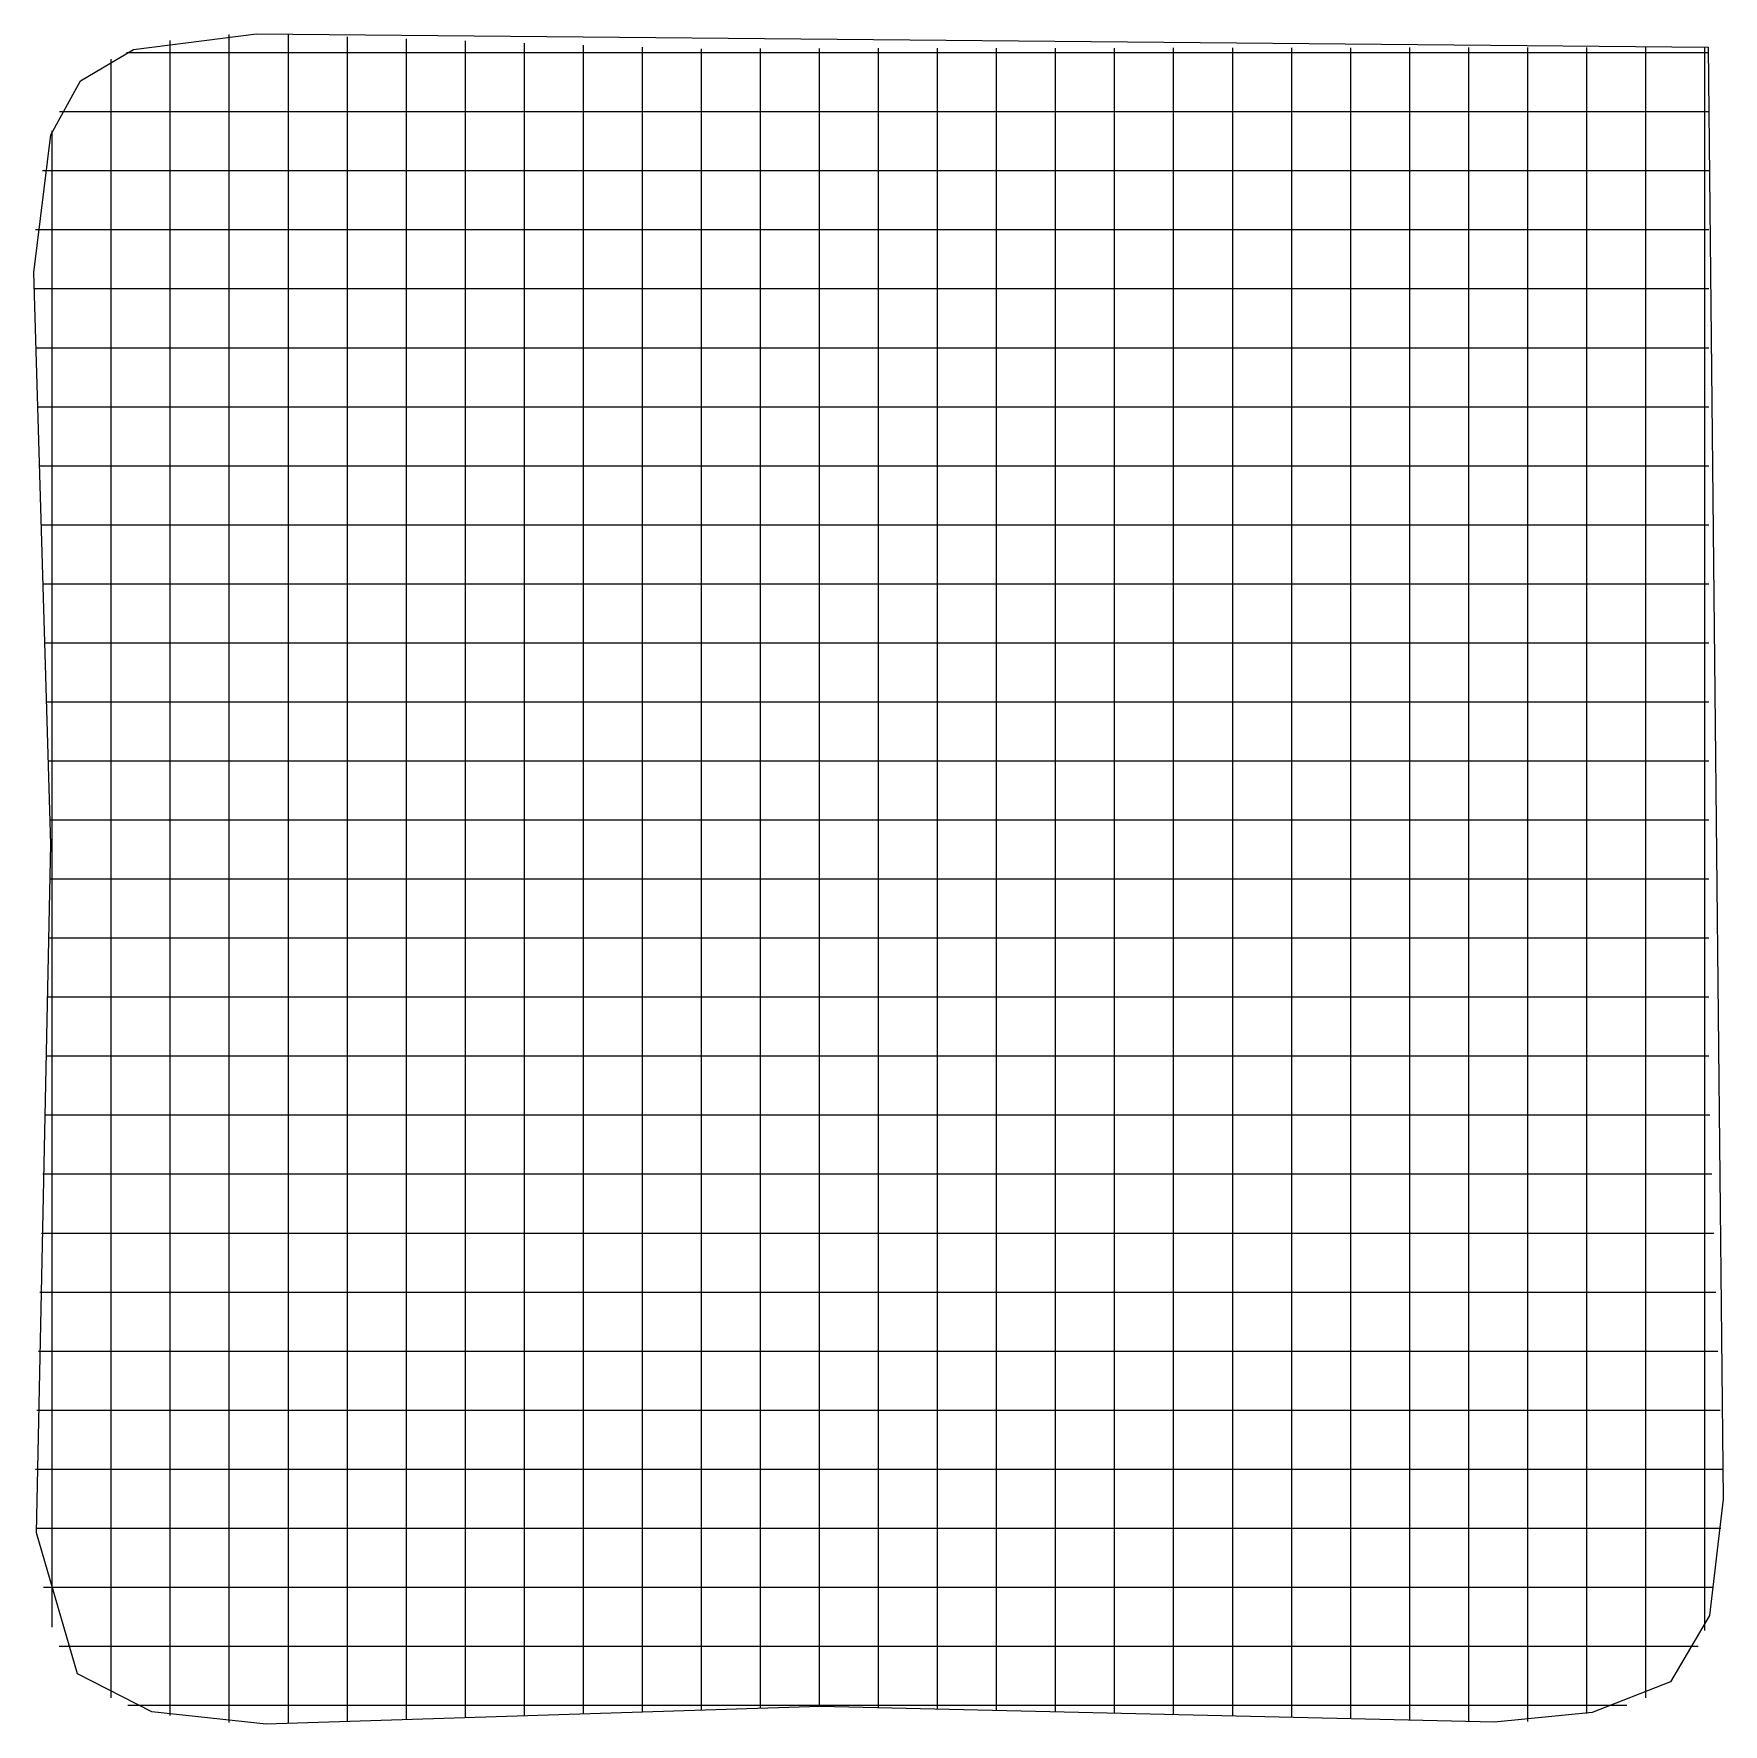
# Model space of a CAD drawing. Header units: metres. Extents: x 0.4 to 14.7, y 0.4 to 14.8.
import ezdxf

# ---------------------------------------------------------------- set-up
doc = ezdxf.new("R2010")
doc.units = ezdxf.units.M

msp = doc.modelspace()

# ---------------------------------------------------------------- linework, layer by layer
for p, q in [((1.593, 14.693), (1.593, 14.695)), ((1.593, 13.41), (1.593, 14.693)), ((2.093, 14.743), (2.093, 14.744)), ((2.093, 14.741), (2.093, 14.743)), ((2.093, 13.353), (2.093, 14.741)), ((2.593, 14.74), (2.593, 14.742)), ((2.593, 13.344), (2.593, 14.74)), ((3.093, 14.722), (3.093, 14.724)), ((3.093, 13.36), (3.093, 14.722)), ((3.593, 14.705), (3.593, 14.707)), ((3.593, 13.376), (3.593, 14.705)), ((4.093, 14.688), (4.093, 14.69)), ((4.093, 13.39), (4.093, 14.688)), ((4.593, 14.67), (4.593, 14.672)), ((4.593, 13.406), (4.593, 14.67)), ((5.093, 14.653), (5.093, 14.655)), ((5.093, 13.422), (5.093, 14.653)), ((5.593, 14.635), (5.593, 14.637)), ((5.593, 13.438), (5.593, 14.635)), ((6.093, 14.623), (6.093, 14.625)), ((6.093, 13.454), (6.093, 14.623)), ((6.593, 14.624), (6.593, 14.626)), ((6.593, 13.469), (6.593, 14.624)), ((7.093, 14.625), (7.093, 14.627)), ((7.093, 13.484), (7.093, 14.625)), ((7.593, 14.626), (7.593, 14.628)), ((7.593, 13.481), (7.593, 14.626)), ((8.093, 14.626), (8.093, 14.628)), ((8.093, 13.469), (8.093, 14.626)), ((8.593, 14.627), (8.593, 14.629)), ((8.593, 13.457), (8.593, 14.627)), ((9.093, 14.628), (9.093, 14.63)), ((9.093, 13.445), (9.093, 14.628)), ((9.593, 14.628), (9.593, 14.63)), ((9.593, 13.433), (9.593, 14.628)), ((10.093, 14.629), (10.093, 14.631)), ((10.093, 13.421), (10.093, 14.629)), ((10.593, 14.63), (10.593, 14.632)), ((10.593, 13.409), (10.593, 14.63)), ((11.093, 14.631), (11.093, 14.633)), ((11.093, 13.397), (11.093, 14.631)), ((11.593, 14.631), (11.593, 14.633)), ((11.593, 13.385), (11.593, 14.631)), ((12.093, 14.632), (12.093, 14.634)), ((12.093, 13.373), (12.093, 14.632)), ((12.593, 14.633), (12.593, 14.635)), ((12.593, 13.361), (12.593, 14.633)), ((13.093, 14.634), (13.093, 14.636)), ((13.093, 13.361), (13.093, 14.634)), ((13.593, 14.634), (13.593, 14.636)), ((13.593, 13.429), (13.593, 14.634)), ((14.093, 14.635), (14.093, 14.637)), ((14.093, 13.559), (14.093, 14.635)), ((14.593, 14.636), (14.593, 14.638)), ((14.593, 14.127), (14.593, 14.636)), ((1.093, 14.535), (1.093, 14.537)), ((1.093, 13.558), (1.093, 14.535)), ((1.221, 14.592), (1.223, 14.592)), ((1.221, 14.592), (1.223, 14.592)), ((1.223, 14.592), (1.725, 14.592)), ((1.725, 14.592), (2.023, 14.592)), ((2.023, 14.592), (2.032, 14.592)), ((2.032, 14.592), (3.523, 14.592)), ((3.523, 14.592), (3.525, 14.592)), ((3.525, 14.592), (3.823, 14.592)), ((3.823, 14.592), (3.832, 14.592)), ((3.832, 14.592), (5.323, 14.592)), ((5.323, 14.592), (5.325, 14.592)), ((5.325, 14.592), (5.623, 14.592)), ((5.623, 14.592), (5.628, 14.592)), ((5.628, 14.592), (5.63, 14.592)), ((5.63, 14.592), (7.12, 14.592)), ((7.12, 14.592), (7.13, 14.592)), ((7.13, 14.592), (7.428, 14.592)), ((7.428, 14.592), (7.43, 14.592)), ((7.43, 14.592), (8.92, 14.592)), ((8.92, 14.592), (8.93, 14.592)), ((8.93, 14.592), (9.228, 14.592)), ((9.228, 14.592), (9.23, 14.592)), ((9.23, 14.592), (10.72, 14.592)), ((10.72, 14.592), (10.73, 14.592)), ((10.73, 14.592), (11.028, 14.592)), ((11.028, 14.592), (11.03, 14.592)), ((11.03, 14.592), (12.52, 14.592)), ((12.52, 14.592), (12.53, 14.592)), ((12.53, 14.592), (12.828, 14.592)), ((12.828, 14.592), (12.83, 14.592)), ((12.83, 14.592), (14.32, 14.592)), ((14.32, 14.592), (14.328, 14.592)), ((14.328, 14.592), (14.626, 14.592)), ((0.654, 14.092), (0.656, 14.092)), ((0.654, 14.092), (0.656, 14.092)), ((0.656, 14.092), (1.721, 14.092)), ((1.721, 14.092), (1.731, 14.092)), ((1.731, 14.092), (2.029, 14.092)), ((2.029, 14.092), (2.031, 14.092)), ((2.031, 14.092), (3.521, 14.092)), ((3.521, 14.092), (3.531, 14.092)), ((3.531, 14.092), (3.829, 14.092)), ((3.829, 14.092), (3.831, 14.092)), ((3.831, 14.092), (5.321, 14.092)), ((5.321, 14.092), (5.331, 14.092)), ((5.331, 14.092), (5.629, 14.092)), ((5.629, 14.092), (5.631, 14.092)), ((5.631, 14.092), (7.121, 14.092)), ((7.121, 14.092), (7.131, 14.092)), ((7.131, 14.092), (7.429, 14.092)), ((7.429, 14.092), (7.431, 14.092)), ((7.431, 14.092), (8.921, 14.092)), ((8.921, 14.092), (8.931, 14.092)), ((8.931, 14.092), (9.229, 14.092)), ((9.229, 14.092), (9.231, 14.092)), ((9.231, 14.092), (10.721, 14.092)), ((10.721, 14.092), (10.731, 14.092)), ((10.731, 14.092), (11.029, 14.092)), ((11.029, 14.092), (11.031, 14.092)), ((11.031, 14.092), (12.521, 14.092)), ((12.521, 14.092), (12.531, 14.092)), ((12.531, 14.092), (12.829, 14.092)), ((12.829, 14.092), (12.831, 14.092)), ((12.831, 14.092), (14.321, 14.092)), ((14.321, 14.092), (14.328, 14.092)), ((14.328, 14.092), (14.626, 14.092)), ((14.593, 13.83), (14.593, 14.127)), ((0.593, 13.855), (0.593, 13.929)), ((0.593, 13.852), (0.593, 13.855)), ((0.593, 12.362), (0.593, 13.852)), ((14.593, 13.821), (14.593, 13.83)), ((14.593, 12.329), (14.593, 13.821)), ((0.511, 13.592), (0.513, 13.592)), ((0.511, 13.592), (0.513, 13.592)), ((0.513, 13.592), (1.72, 13.592)), ((1.093, 13.549), (1.093, 13.558)), ((1.093, 13.251), (1.093, 13.549)), ((1.72, 13.592), (1.73, 13.592)), ((1.73, 13.592), (2.028, 13.592)), ((2.028, 13.592), (2.03, 13.592)), ((2.03, 13.592), (3.52, 13.592)), ((3.52, 13.592), (3.53, 13.592)), ((3.53, 13.592), (3.828, 13.592)), ((3.828, 13.592), (3.83, 13.592)), ((3.83, 13.592), (5.32, 13.592)), ((5.32, 13.592), (5.33, 13.592)), ((5.33, 13.592), (5.628, 13.592)), ((5.628, 13.592), (5.63, 13.592)), ((5.63, 13.592), (7.12, 13.592)), ((6.593, 13.459), (6.593, 13.469)), ((7.093, 13.475), (7.093, 13.484)), ((7.093, 13.177), (7.093, 13.475)), ((7.12, 13.592), (7.13, 13.592)), ((7.13, 13.592), (7.428, 13.592)), ((7.428, 13.592), (7.43, 13.592)), ((7.43, 13.592), (8.92, 13.592)), ((7.593, 13.471), (7.593, 13.481)), ((7.593, 13.173), (7.593, 13.471)), ((8.093, 13.459), (8.093, 13.469)), ((8.92, 13.592), (8.93, 13.592)), ((8.93, 13.592), (9.228, 13.592)), ((9.228, 13.592), (9.23, 13.592)), ((9.23, 13.592), (10.72, 13.592)), ((10.72, 13.592), (10.73, 13.592)), ((10.73, 13.592), (11.028, 13.592)), ((11.028, 13.592), (11.03, 13.592)), ((11.03, 13.592), (12.52, 13.592)), ((12.52, 13.592), (12.53, 13.592)), ((12.53, 13.592), (12.828, 13.592)), ((12.828, 13.592), (12.83, 13.592)), ((12.83, 13.592), (14.32, 13.592)), ((14.093, 13.549), (14.093, 13.559)), ((14.093, 13.251), (14.093, 13.549)), ((14.32, 13.592), (14.328, 13.592)), ((14.328, 13.592), (14.626, 13.592)), ((1.593, 13.401), (1.593, 13.41)), ((1.593, 13.103), (1.593, 13.401)), ((2.093, 13.343), (2.093, 13.353)), ((2.093, 13.046), (2.093, 13.343)), ((2.593, 13.334), (2.593, 13.344)), ((2.593, 13.036), (2.593, 13.334)), ((3.093, 13.35), (3.093, 13.36)), ((3.093, 13.052), (3.093, 13.35)), ((3.593, 13.366), (3.593, 13.376)), ((3.593, 13.068), (3.593, 13.366)), ((4.093, 13.381), (4.093, 13.39)), ((4.093, 13.084), (4.093, 13.381)), ((4.593, 13.397), (4.593, 13.406)), ((4.593, 13.099), (4.593, 13.397)), ((5.093, 13.412), (5.093, 13.422)), ((5.093, 13.114), (5.093, 13.412)), ((5.593, 13.428), (5.593, 13.438)), ((5.593, 13.13), (5.593, 13.428)), ((6.093, 13.444), (6.093, 13.454)), ((6.093, 13.146), (6.093, 13.444)), ((6.593, 13.162), (6.593, 13.459)), ((8.093, 13.161), (8.093, 13.459)), ((8.593, 13.447), (8.593, 13.457)), ((8.593, 13.149), (8.593, 13.447)), ((9.093, 13.435), (9.093, 13.445)), ((9.093, 13.137), (9.093, 13.435)), ((9.593, 13.423), (9.593, 13.433)), ((9.593, 13.125), (9.593, 13.423)), ((10.093, 13.411), (10.093, 13.421)), ((10.093, 13.113), (10.093, 13.411)), ((10.593, 13.399), (10.593, 13.409)), ((10.593, 13.101), (10.593, 13.399)), ((11.093, 13.387), (11.093, 13.397)), ((11.093, 13.089), (11.093, 13.387)), ((11.593, 13.375), (11.593, 13.385)), ((11.593, 13.077), (11.593, 13.375)), ((12.093, 13.364), (12.093, 13.373)), ((12.093, 13.065), (12.093, 13.364)), ((12.593, 13.352), (12.593, 13.361)), ((12.593, 13.054), (12.593, 13.352)), ((13.093, 13.352), (13.093, 13.361)), ((13.093, 13.054), (13.093, 13.352)), ((13.593, 13.419), (13.593, 13.429)), ((13.593, 13.121), (13.593, 13.419)), ((1.093, 13.249), (1.093, 13.251)), ((1.093, 11.758), (1.093, 13.249)), ((7.093, 13.175), (7.093, 13.177)), ((7.093, 11.684), (7.093, 13.175)), ((14.093, 13.249), (14.093, 13.251)), ((14.093, 11.759), (14.093, 13.249)), ((0.451, 13.092), (0.453, 13.092)), ((0.451, 13.092), (0.453, 13.092)), ((0.453, 13.092), (1.72, 13.092)), ((1.593, 13.101), (1.593, 13.103)), ((1.593, 11.61), (1.593, 13.101)), ((1.72, 13.092), (1.729, 13.092)), ((1.729, 13.092), (2.027, 13.092)), ((2.027, 13.092), (2.029, 13.092)), ((2.029, 13.092), (3.52, 13.092)), ((2.093, 13.044), (2.093, 13.046)), ((2.093, 11.553), (2.093, 13.044)), ((2.593, 13.034), (2.593, 13.036)), ((2.593, 11.544), (2.593, 13.034)), ((3.093, 13.05), (3.093, 13.052)), ((3.093, 11.56), (3.093, 13.05)), ((3.52, 13.092), (3.529, 13.092)), ((3.529, 13.092), (3.827, 13.092)), ((3.593, 13.066), (3.593, 13.068)), ((3.593, 11.576), (3.593, 13.066)), ((3.827, 13.092), (3.829, 13.092)), ((3.829, 13.092), (5.32, 13.092)), ((4.093, 13.082), (4.093, 13.084)), ((4.093, 11.59), (4.093, 13.082)), ((4.593, 13.097), (4.593, 13.099)), ((4.593, 11.606), (4.593, 13.097)), ((5.093, 13.112), (5.093, 13.114)), ((5.093, 11.622), (5.093, 13.112)), ((5.32, 13.092), (5.329, 13.092)), ((5.329, 13.092), (5.627, 13.092)), ((5.593, 13.128), (5.593, 13.13)), ((5.593, 11.638), (5.593, 13.128)), ((5.627, 13.092), (5.629, 13.092)), ((5.629, 13.092), (7.12, 13.092)), ((6.093, 13.144), (6.093, 13.146)), ((6.093, 11.654), (6.093, 13.144)), ((6.593, 13.16), (6.593, 13.162)), ((6.593, 11.669), (6.593, 13.16)), ((7.12, 13.092), (7.129, 13.092)), ((7.129, 13.092), (7.427, 13.092)), ((7.427, 13.092), (7.429, 13.092)), ((7.429, 13.092), (8.92, 13.092)), ((7.593, 13.171), (7.593, 13.173)), ((7.593, 11.681), (7.593, 13.171)), ((8.093, 13.159), (8.093, 13.161)), ((8.093, 11.669), (8.093, 13.159)), ((8.593, 13.147), (8.593, 13.149)), ((8.593, 11.657), (8.593, 13.147)), ((8.92, 13.092), (8.929, 13.092)), ((8.929, 13.092), (9.227, 13.092)), ((9.093, 13.135), (9.093, 13.137)), ((9.093, 11.645), (9.093, 13.135)), ((9.227, 13.092), (9.229, 13.092)), ((9.229, 13.092), (10.72, 13.092)), ((9.593, 13.123), (9.593, 13.125)), ((9.593, 11.633), (9.593, 13.123)), ((10.093, 13.111), (10.093, 13.113)), ((10.093, 11.621), (10.093, 13.111)), ((10.593, 13.099), (10.593, 13.101)), ((10.593, 11.609), (10.593, 13.099)), ((10.72, 13.092), (10.729, 13.092)), ((10.729, 13.092), (11.027, 13.092)), ((11.027, 13.092), (11.029, 13.092)), ((11.029, 13.092), (12.52, 13.092)), ((11.093, 13.087), (11.093, 13.089)), ((11.093, 11.597), (11.093, 13.087)), ((11.593, 13.075), (11.593, 13.077)), ((11.593, 11.585), (11.593, 13.075)), ((12.093, 13.064), (12.093, 13.065)), ((12.093, 11.573), (12.093, 13.064)), ((12.52, 13.092), (12.529, 13.092)), ((12.529, 13.092), (12.827, 13.092)), ((12.593, 13.052), (12.593, 13.054)), ((12.593, 11.561), (12.593, 13.052)), ((12.827, 13.092), (12.829, 13.092)), ((12.829, 13.092), (14.32, 13.092)), ((13.093, 13.052), (13.093, 13.054)), ((13.093, 11.561), (13.093, 13.052)), ((13.593, 13.119), (13.593, 13.121)), ((13.593, 11.629), (13.593, 13.119)), ((14.32, 13.092), (14.328, 13.092)), ((14.328, 13.092), (14.626, 13.092)), ((0.438, 12.592), (0.44, 12.592)), ((0.438, 12.592), (0.44, 12.592)), ((0.44, 12.592), (1.72, 12.592)), ((1.72, 12.592), (1.729, 12.592)), ((1.729, 12.592), (2.027, 12.592)), ((2.027, 12.592), (2.029, 12.592)), ((2.029, 12.592), (3.52, 12.592)), ((3.52, 12.592), (3.529, 12.592)), ((3.529, 12.592), (3.827, 12.592)), ((3.827, 12.592), (3.829, 12.592)), ((3.829, 12.592), (5.32, 12.592)), ((5.32, 12.592), (5.329, 12.592)), ((5.329, 12.592), (5.627, 12.592)), ((5.627, 12.592), (5.629, 12.592)), ((5.629, 12.592), (7.12, 12.592)), ((7.12, 12.592), (7.129, 12.592)), ((7.129, 12.592), (7.427, 12.592)), ((7.427, 12.592), (7.429, 12.592)), ((7.429, 12.592), (8.92, 12.592)), ((8.92, 12.592), (8.929, 12.592)), ((8.929, 12.592), (9.227, 12.592)), ((9.227, 12.592), (9.229, 12.592)), ((9.229, 12.592), (10.72, 12.592)), ((10.72, 12.592), (10.729, 12.592)), ((10.729, 12.592), (11.027, 12.592)), ((11.027, 12.592), (11.029, 12.592)), ((11.029, 12.592), (12.52, 12.592)), ((12.52, 12.592), (12.529, 12.592)), ((12.529, 12.592), (12.827, 12.592)), ((12.827, 12.592), (12.829, 12.592)), ((12.829, 12.592), (14.32, 12.592)), ((14.32, 12.592), (14.328, 12.592)), ((14.328, 12.592), (14.626, 12.592)), ((0.593, 12.353), (0.593, 12.362)), ((0.593, 12.054), (0.593, 12.353)), ((14.593, 12.327), (14.593, 12.329)), ((14.593, 12.03), (14.593, 12.327)), ((0.453, 12.092), (0.455, 12.092)), ((0.453, 12.092), (0.455, 12.092)), ((0.455, 12.092), (1.72, 12.092)), ((0.593, 12.053), (0.593, 12.054)), ((0.593, 10.562), (0.593, 12.053)), ((1.72, 12.092), (1.729, 12.092)), ((1.729, 12.092), (2.027, 12.092)), ((2.027, 12.092), (2.029, 12.092)), ((2.029, 12.092), (3.52, 12.092)), ((3.52, 12.092), (3.529, 12.092)), ((3.529, 12.092), (3.827, 12.092)), ((3.827, 12.092), (3.829, 12.092)), ((3.829, 12.092), (5.32, 12.092)), ((5.32, 12.092), (5.329, 12.092)), ((5.329, 12.092), (5.627, 12.092)), ((5.627, 12.092), (5.629, 12.092)), ((5.629, 12.092), (7.12, 12.092)), ((7.12, 12.092), (7.129, 12.092)), ((7.129, 12.092), (7.427, 12.092)), ((7.427, 12.092), (7.429, 12.092)), ((7.429, 12.092), (8.92, 12.092)), ((8.92, 12.092), (8.929, 12.092)), ((8.929, 12.092), (9.227, 12.092)), ((9.227, 12.092), (9.229, 12.092)), ((9.229, 12.092), (10.72, 12.092)), ((10.72, 12.092), (10.729, 12.092)), ((10.729, 12.092), (11.027, 12.092)), ((11.027, 12.092), (11.029, 12.092)), ((11.029, 12.092), (12.52, 12.092)), ((12.52, 12.092), (12.529, 12.092)), ((12.529, 12.092), (12.827, 12.092)), ((12.827, 12.092), (12.829, 12.092)), ((12.829, 12.092), (14.32, 12.092)), ((14.32, 12.092), (14.328, 12.092)), ((14.328, 12.092), (14.626, 12.092)), ((14.593, 12.021), (14.593, 12.03)), ((14.593, 10.529), (14.593, 12.021)), ((1.093, 11.749), (1.093, 11.758)), ((1.093, 11.451), (1.093, 11.749)), ((14.093, 11.749), (14.093, 11.759)), ((14.093, 11.451), (14.093, 11.749)), ((1.593, 11.601), (1.593, 11.61)), ((1.593, 11.303), (1.593, 11.601)), ((4.593, 11.597), (4.593, 11.606)), ((5.093, 11.612), (5.093, 11.622)), ((5.093, 11.314), (5.093, 11.612)), ((5.593, 11.628), (5.593, 11.638)), ((5.593, 11.33), (5.593, 11.628)), ((6.093, 11.644), (6.093, 11.654)), ((6.093, 11.346), (6.093, 11.644)), ((6.593, 11.659), (6.593, 11.669)), ((6.593, 11.362), (6.593, 11.659)), ((7.093, 11.675), (7.093, 11.684)), ((7.093, 11.377), (7.093, 11.675)), ((7.593, 11.671), (7.593, 11.681)), ((7.593, 11.373), (7.593, 11.671)), ((8.093, 11.659), (8.093, 11.669)), ((8.093, 11.361), (8.093, 11.659)), ((8.593, 11.647), (8.593, 11.657)), ((8.593, 11.349), (8.593, 11.647)), ((9.093, 11.635), (9.093, 11.645)), ((9.093, 11.337), (9.093, 11.635)), ((9.593, 11.623), (9.593, 11.633)), ((9.593, 11.325), (9.593, 11.623)), ((10.093, 11.611), (10.093, 11.621)), ((10.093, 11.313), (10.093, 11.611)), ((10.593, 11.599), (10.593, 11.609)), ((10.593, 11.301), (10.593, 11.599)), ((13.593, 11.619), (13.593, 11.629)), ((13.593, 11.321), (13.593, 11.619)), ((0.468, 11.592), (0.47, 11.592)), ((0.468, 11.592), (0.47, 11.592)), ((0.47, 11.592), (1.72, 11.592)), ((1.72, 11.592), (1.729, 11.592)), ((1.729, 11.592), (2.028, 11.592)), ((2.028, 11.592), (2.029, 11.592)), ((2.029, 11.592), (3.52, 11.592)), ((2.093, 11.543), (2.093, 11.553)), ((2.093, 11.246), (2.093, 11.543)), ((2.593, 11.534), (2.593, 11.544)), ((2.593, 11.236), (2.593, 11.534)), ((3.093, 11.55), (3.093, 11.56)), ((3.093, 11.252), (3.093, 11.55)), ((3.52, 11.592), (3.529, 11.592)), ((3.529, 11.592), (3.828, 11.592)), ((3.593, 11.566), (3.593, 11.576)), ((3.593, 11.268), (3.593, 11.566)), ((3.828, 11.592), (3.829, 11.592)), ((3.829, 11.592), (5.32, 11.592)), ((4.093, 11.581), (4.093, 11.59)), ((4.093, 11.284), (4.093, 11.581)), ((4.593, 11.299), (4.593, 11.597)), ((5.32, 11.592), (5.329, 11.592)), ((5.329, 11.592), (5.628, 11.592)), ((5.628, 11.592), (5.629, 11.592)), ((5.629, 11.592), (7.12, 11.592)), ((7.12, 11.592), (7.129, 11.592)), ((7.129, 11.592), (7.428, 11.592)), ((7.428, 11.592), (7.429, 11.592)), ((7.429, 11.592), (8.92, 11.592)), ((8.92, 11.592), (8.929, 11.592)), ((8.929, 11.592), (9.228, 11.592)), ((9.228, 11.592), (9.229, 11.592)), ((9.229, 11.592), (10.72, 11.592)), ((10.72, 11.592), (10.729, 11.592)), ((10.729, 11.592), (11.028, 11.592)), ((11.028, 11.592), (11.029, 11.592)), ((11.029, 11.592), (12.52, 11.592)), ((11.093, 11.587), (11.093, 11.597)), ((11.093, 11.289), (11.093, 11.587)), ((11.593, 11.575), (11.593, 11.585)), ((11.593, 11.277), (11.593, 11.575)), ((12.093, 11.564), (12.093, 11.573)), ((12.093, 11.265), (12.093, 11.564)), ((12.52, 11.592), (12.529, 11.592)), ((12.529, 11.592), (12.828, 11.592)), ((12.593, 11.552), (12.593, 11.561)), ((12.593, 11.254), (12.593, 11.552)), ((12.828, 11.592), (12.829, 11.592)), ((12.829, 11.592), (14.32, 11.592)), ((13.093, 11.552), (13.093, 11.561)), ((13.093, 11.254), (13.093, 11.552)), ((14.32, 11.592), (14.328, 11.592)), ((14.328, 11.592), (14.626, 11.592)), ((1.093, 11.449), (1.093, 11.451)), ((1.093, 9.958), (1.093, 11.449)), ((5.093, 11.312), (5.093, 11.314)), ((5.593, 11.328), (5.593, 11.33)), ((5.593, 9.838), (5.593, 11.328)), ((6.093, 11.344), (6.093, 11.346)), ((6.093, 9.854), (6.093, 11.344)), ((6.593, 11.36), (6.593, 11.362)), ((6.593, 9.869), (6.593, 11.36)), ((7.093, 11.375), (7.093, 11.377)), ((7.093, 9.884), (7.093, 11.375)), ((7.593, 11.371), (7.593, 11.373)), ((7.593, 9.881), (7.593, 11.371)), ((8.093, 11.359), (8.093, 11.361)), ((8.093, 9.869), (8.093, 11.359)), ((8.593, 11.347), (8.593, 11.349)), ((8.593, 9.857), (8.593, 11.347)), ((9.093, 11.335), (9.093, 11.337)), ((9.093, 9.845), (9.093, 11.335)), ((9.593, 11.323), (9.593, 11.325)), ((9.593, 9.833), (9.593, 11.323)), ((10.093, 11.311), (10.093, 11.313)), ((13.593, 11.319), (13.593, 11.321)), ((13.593, 9.829), (13.593, 11.319)), ((14.093, 11.449), (14.093, 11.451)), ((14.093, 9.959), (14.093, 11.449)), ((1.593, 11.301), (1.593, 11.303)), ((1.593, 9.81), (1.593, 11.301)), ((2.093, 11.244), (2.093, 11.246)), ((2.093, 9.753), (2.093, 11.244)), ((2.593, 11.234), (2.593, 11.236)), ((2.593, 9.744), (2.593, 11.234)), ((3.093, 11.25), (3.093, 11.252)), ((3.093, 9.76), (3.093, 11.25)), ((3.593, 11.266), (3.593, 11.268)), ((3.593, 9.776), (3.593, 11.266)), ((4.093, 11.282), (4.093, 11.284)), ((4.093, 9.79), (4.093, 11.282)), ((4.593, 11.297), (4.593, 11.299)), ((4.593, 9.806), (4.593, 11.297)), ((5.093, 9.822), (5.093, 11.312)), ((10.093, 9.821), (10.093, 11.311)), ((10.593, 11.299), (10.593, 11.301)), ((10.593, 9.809), (10.593, 11.299)), ((11.093, 11.287), (11.093, 11.289)), ((11.093, 9.797), (11.093, 11.287)), ((11.593, 11.275), (11.593, 11.277)), ((11.593, 9.785), (11.593, 11.275)), ((12.093, 11.264), (12.093, 11.265)), ((12.093, 9.773), (12.093, 11.264)), ((12.593, 11.252), (12.593, 11.254)), ((12.593, 9.761), (12.593, 11.252)), ((13.093, 11.252), (13.093, 11.254)), ((13.093, 9.761), (13.093, 11.252)), ((0.484, 11.092), (0.486, 11.092)), ((0.484, 11.092), (0.486, 11.092)), ((0.486, 11.092), (1.72, 11.092)), ((1.72, 11.092), (1.73, 11.092)), ((1.73, 11.092), (2.028, 11.092)), ((2.028, 11.092), (2.03, 11.092)), ((2.03, 11.092), (3.52, 11.092)), ((3.52, 11.092), (3.53, 11.092)), ((3.53, 11.092), (3.828, 11.092)), ((3.828, 11.092), (3.83, 11.092)), ((3.83, 11.092), (5.32, 11.092)), ((5.32, 11.092), (5.33, 11.092)), ((5.33, 11.092), (5.628, 11.092)), ((5.628, 11.092), (5.63, 11.092)), ((5.63, 11.092), (7.12, 11.092)), ((7.12, 11.092), (7.13, 11.092)), ((7.13, 11.092), (7.428, 11.092)), ((7.428, 11.092), (7.43, 11.092)), ((7.43, 11.092), (8.92, 11.092)), ((8.92, 11.092), (8.93, 11.092)), ((8.93, 11.092), (9.228, 11.092)), ((9.228, 11.092), (9.23, 11.092)), ((9.23, 11.092), (10.72, 11.092)), ((10.72, 11.092), (10.73, 11.092)), ((10.73, 11.092), (11.028, 11.092)), ((11.028, 11.092), (11.03, 11.092)), ((11.03, 11.092), (12.52, 11.092)), ((12.52, 11.092), (12.53, 11.092)), ((12.53, 11.092), (12.828, 11.092)), ((12.828, 11.092), (12.83, 11.092)), ((12.83, 11.092), (14.32, 11.092)), ((14.32, 11.092), (14.328, 11.092)), ((14.328, 11.092), (14.626, 11.092)), ((0.499, 10.592), (0.501, 10.592)), ((0.499, 10.592), (0.501, 10.592)), ((0.501, 10.592), (1.72, 10.592)), ((0.593, 10.553), (0.593, 10.562)), ((0.593, 10.254), (0.593, 10.553)), ((1.72, 10.592), (1.73, 10.592)), ((1.73, 10.592), (2.028, 10.592)), ((2.028, 10.592), (2.03, 10.592)), ((2.03, 10.592), (3.52, 10.592)), ((3.52, 10.592), (3.53, 10.592)), ((3.53, 10.592), (3.828, 10.592)), ((3.828, 10.592), (3.83, 10.592)), ((3.83, 10.592), (5.32, 10.592)), ((5.32, 10.592), (5.33, 10.592)), ((5.33, 10.592), (5.628, 10.592)), ((5.628, 10.592), (5.63, 10.592)), ((5.63, 10.592), (7.12, 10.592)), ((7.12, 10.592), (7.13, 10.592)), ((7.13, 10.592), (7.428, 10.592)), ((7.428, 10.592), (7.43, 10.592)), ((7.43, 10.592), (8.92, 10.592)), ((8.92, 10.592), (8.93, 10.592)), ((8.93, 10.592), (9.228, 10.592)), ((9.228, 10.592), (9.23, 10.592)), ((9.23, 10.592), (10.72, 10.592)), ((10.72, 10.592), (10.73, 10.592)), ((10.73, 10.592), (11.028, 10.592)), ((11.028, 10.592), (11.03, 10.592)), ((11.03, 10.592), (12.52, 10.592)), ((12.52, 10.592), (12.53, 10.592)), ((12.53, 10.592), (12.828, 10.592)), ((12.828, 10.592), (12.83, 10.592)), ((12.83, 10.592), (14.32, 10.592)), ((14.32, 10.592), (14.328, 10.592)), ((14.328, 10.592), (14.626, 10.592)), ((14.593, 10.527), (14.593, 10.529)), ((14.593, 10.23), (14.593, 10.527)), ((0.593, 10.253), (0.593, 10.254)), ((0.593, 8.762), (0.593, 10.253)), ((14.593, 10.221), (14.593, 10.23)), ((14.593, 8.729), (14.593, 10.221)), ((0.514, 10.092), (0.516, 10.092)), ((0.514, 10.092), (0.516, 10.092)), ((0.516, 10.092), (1.72, 10.092)), ((1.72, 10.092), (1.73, 10.092)), ((1.73, 10.092), (2.028, 10.092)), ((2.028, 10.092), (2.03, 10.092)), ((2.03, 10.092), (3.52, 10.092)), ((3.52, 10.092), (3.53, 10.092)), ((3.53, 10.092), (3.828, 10.092)), ((3.828, 10.092), (3.83, 10.092)), ((3.83, 10.092), (5.32, 10.092)), ((5.32, 10.092), (5.33, 10.092)), ((5.33, 10.092), (5.628, 10.092)), ((5.628, 10.092), (5.63, 10.092)), ((5.63, 10.092), (7.12, 10.092)), ((7.12, 10.092), (7.13, 10.092)), ((7.13, 10.092), (7.428, 10.092)), ((7.428, 10.092), (7.43, 10.092)), ((7.43, 10.092), (8.92, 10.092)), ((8.92, 10.092), (8.93, 10.092)), ((8.93, 10.092), (9.228, 10.092)), ((9.228, 10.092), (9.23, 10.092)), ((9.23, 10.092), (10.72, 10.092)), ((10.72, 10.092), (10.73, 10.092)), ((10.73, 10.092), (11.028, 10.092)), ((11.028, 10.092), (11.03, 10.092)), ((11.03, 10.092), (12.52, 10.092)), ((12.52, 10.092), (12.53, 10.092)), ((12.53, 10.092), (12.828, 10.092)), ((12.828, 10.092), (12.83, 10.092)), ((12.83, 10.092), (14.32, 10.092)), ((14.32, 10.092), (14.328, 10.092)), ((14.328, 10.092), (14.626, 10.092)), ((1.093, 9.949), (1.093, 9.958)), ((1.093, 9.651), (1.093, 9.949)), ((7.093, 9.875), (7.093, 9.884)), ((14.093, 9.949), (14.093, 9.959)), ((14.093, 9.651), (14.093, 9.949)), ((1.593, 9.801), (1.593, 9.81)), ((1.593, 9.503), (1.593, 9.801)), ((2.093, 9.743), (2.093, 9.753)), ((2.093, 9.446), (2.093, 9.743)), ((2.593, 9.734), (2.593, 9.744)), ((3.093, 9.75), (3.093, 9.76)), ((3.093, 9.452), (3.093, 9.75)), ((3.593, 9.766), (3.593, 9.776)), ((3.593, 9.468), (3.593, 9.766)), ((4.093, 9.781), (4.093, 9.79)), ((4.093, 9.484), (4.093, 9.781)), ((4.593, 9.797), (4.593, 9.806)), ((4.593, 9.499), (4.593, 9.797)), ((5.093, 9.812), (5.093, 9.822)), ((5.093, 9.514), (5.093, 9.812)), ((5.593, 9.828), (5.593, 9.838)), ((5.593, 9.53), (5.593, 9.828)), ((6.093, 9.844), (6.093, 9.854)), ((6.093, 9.546), (6.093, 9.844)), ((6.593, 9.859), (6.593, 9.869)), ((6.593, 9.562), (6.593, 9.859)), ((7.093, 9.577), (7.093, 9.875)), ((7.593, 9.871), (7.593, 9.881)), ((7.593, 9.573), (7.593, 9.871)), ((8.093, 9.859), (8.093, 9.869)), ((8.093, 9.561), (8.093, 9.859)), ((8.593, 9.847), (8.593, 9.857)), ((8.593, 9.549), (8.593, 9.847)), ((9.093, 9.835), (9.093, 9.845)), ((9.093, 9.537), (9.093, 9.835)), ((9.593, 9.823), (9.593, 9.833)), ((9.593, 9.525), (9.593, 9.823)), ((10.093, 9.811), (10.093, 9.821)), ((10.093, 9.513), (10.093, 9.811)), ((10.593, 9.799), (10.593, 9.809)), ((10.593, 9.501), (10.593, 9.799)), ((11.093, 9.787), (11.093, 9.797)), ((11.093, 9.489), (11.093, 9.787)), ((11.593, 9.775), (11.593, 9.785)), ((11.593, 9.477), (11.593, 9.775)), ((12.093, 9.764), (12.093, 9.773)), ((12.093, 9.465), (12.093, 9.764)), ((12.593, 9.752), (12.593, 9.761)), ((12.593, 9.454), (12.593, 9.752)), ((13.093, 9.752), (13.093, 9.761)), ((13.093, 9.454), (13.093, 9.752)), ((13.593, 9.819), (13.593, 9.829)), ((13.593, 9.521), (13.593, 9.819)), ((1.093, 9.649), (1.093, 9.651)), ((1.093, 8.158), (1.093, 9.649)), ((2.593, 9.436), (2.593, 9.734)), ((14.093, 9.649), (14.093, 9.651)), ((14.093, 8.159), (14.093, 9.649)), ((0.529, 9.592), (0.531, 9.592)), ((0.529, 9.592), (0.531, 9.592)), ((0.531, 9.592), (1.72, 9.592)), ((1.593, 9.501), (1.593, 9.503)), ((1.593, 8.01), (1.593, 9.501)), ((1.72, 9.592), (1.73, 9.592)), ((1.73, 9.592), (2.028, 9.592)), ((2.028, 9.592), (2.03, 9.592)), ((2.03, 9.592), (3.52, 9.592)), ((3.093, 9.45), (3.093, 9.452)), ((3.52, 9.592), (3.53, 9.592)), ((3.53, 9.592), (3.828, 9.592)), ((3.593, 9.466), (3.593, 9.468)), ((3.593, 7.976), (3.593, 9.466)), ((3.828, 9.592), (3.83, 9.592)), ((3.83, 9.592), (5.32, 9.592)), ((4.093, 9.482), (4.093, 9.484)), ((4.093, 7.99), (4.093, 9.482)), ((4.593, 9.497), (4.593, 9.499)), ((4.593, 8.006), (4.593, 9.497)), ((5.093, 9.512), (5.093, 9.514)), ((5.093, 8.022), (5.093, 9.512)), ((5.32, 9.592), (5.33, 9.592)), ((5.33, 9.592), (5.628, 9.592)), ((5.593, 9.528), (5.593, 9.53)), ((5.593, 8.038), (5.593, 9.528)), ((5.628, 9.592), (5.63, 9.592)), ((5.63, 9.592), (7.12, 9.592)), ((6.093, 9.544), (6.093, 9.546)), ((6.093, 8.054), (6.093, 9.544)), ((6.593, 9.56), (6.593, 9.562)), ((6.593, 8.069), (6.593, 9.56)), ((7.093, 9.575), (7.093, 9.577)), ((7.093, 8.084), (7.093, 9.575)), ((7.12, 9.592), (7.13, 9.592)), ((7.13, 9.592), (7.428, 9.592)), ((7.428, 9.592), (7.43, 9.592)), ((7.43, 9.592), (8.92, 9.592)), ((7.593, 9.571), (7.593, 9.573)), ((7.593, 8.081), (7.593, 9.571)), ((8.093, 9.559), (8.093, 9.561)), ((8.093, 8.069), (8.093, 9.559)), ((8.593, 9.547), (8.593, 9.549)), ((8.593, 8.057), (8.593, 9.547)), ((8.92, 9.592), (8.93, 9.592)), ((8.93, 9.592), (9.228, 9.592)), ((9.093, 9.535), (9.093, 9.537)), ((9.093, 8.045), (9.093, 9.535)), ((9.228, 9.592), (9.23, 9.592)), ((9.23, 9.592), (10.72, 9.592)), ((9.593, 9.523), (9.593, 9.525)), ((9.593, 8.033), (9.593, 9.523)), ((10.093, 9.511), (10.093, 9.513)), ((10.093, 8.021), (10.093, 9.511)), ((10.593, 9.499), (10.593, 9.501)), ((10.593, 8.009), (10.593, 9.499)), ((10.72, 9.592), (10.73, 9.592)), ((10.73, 9.592), (11.028, 9.592)), ((11.028, 9.592), (11.03, 9.592)), ((11.03, 9.592), (12.52, 9.592)), ((11.093, 9.487), (11.093, 9.489)), ((11.093, 7.997), (11.093, 9.487)), ((11.593, 9.475), (11.593, 9.477)), ((11.593, 7.985), (11.593, 9.475)), ((12.093, 9.464), (12.093, 9.465)), ((12.093, 7.973), (12.093, 9.464)), ((12.52, 9.592), (12.53, 9.592)), ((12.53, 9.592), (12.828, 9.592)), ((12.593, 9.452), (12.593, 9.454)), ((12.593, 7.961), (12.593, 9.452)), ((12.828, 9.592), (12.83, 9.592)), ((12.83, 9.592), (14.32, 9.592)), ((13.093, 9.452), (13.093, 9.454)), ((13.093, 7.961), (13.093, 9.452)), ((13.593, 9.519), (13.593, 9.521)), ((13.593, 8.029), (13.593, 9.519)), ((14.32, 9.592), (14.328, 9.592)), ((14.328, 9.592), (14.626, 9.592)), ((2.093, 9.444), (2.093, 9.446)), ((2.093, 7.953), (2.093, 9.444)), ((2.593, 9.434), (2.593, 9.436)), ((2.593, 7.944), (2.593, 9.434)), ((3.093, 7.96), (3.093, 9.45)), ((0.545, 9.092), (0.547, 9.092)), ((0.545, 9.092), (0.547, 9.092)), ((0.547, 9.092), (1.72, 9.092)), ((1.72, 9.092), (1.73, 9.092)), ((1.73, 9.092), (2.028, 9.092)), ((2.028, 9.092), (2.03, 9.092)), ((2.03, 9.092), (3.52, 9.092)), ((3.52, 9.092), (3.53, 9.092)), ((3.53, 9.092), (3.828, 9.092)), ((3.828, 9.092), (3.83, 9.092)), ((3.83, 9.092), (5.32, 9.092)), ((5.32, 9.092), (5.33, 9.092)), ((5.33, 9.092), (5.628, 9.092)), ((5.628, 9.092), (5.63, 9.092)), ((5.63, 9.092), (7.12, 9.092)), ((7.12, 9.092), (7.13, 9.092)), ((7.13, 9.092), (7.428, 9.092)), ((7.428, 9.092), (7.43, 9.092)), ((7.43, 9.092), (8.92, 9.092)), ((8.92, 9.092), (8.93, 9.092)), ((8.93, 9.092), (9.228, 9.092)), ((9.228, 9.092), (9.23, 9.092)), ((9.23, 9.092), (10.72, 9.092)), ((10.72, 9.092), (10.73, 9.092)), ((10.73, 9.092), (11.028, 9.092)), ((11.028, 9.092), (11.03, 9.092)), ((11.03, 9.092), (12.52, 9.092)), ((12.52, 9.092), (12.53, 9.092)), ((12.53, 9.092), (12.828, 9.092)), ((12.828, 9.092), (12.83, 9.092)), ((12.83, 9.092), (14.32, 9.092)), ((14.32, 9.092), (14.328, 9.092)), ((14.328, 9.092), (14.626, 9.092)), ((0.593, 8.753), (0.593, 8.762)), ((0.593, 8.454), (0.593, 8.753)), ((0.56, 8.592), (0.562, 8.592)), ((0.56, 8.592), (0.562, 8.592)), ((0.562, 8.592), (1.72, 8.592)), ((1.72, 8.592), (1.73, 8.592)), ((1.73, 8.592), (2.028, 8.592)), ((2.028, 8.592), (2.03, 8.592)), ((2.03, 8.592), (3.52, 8.592)), ((3.52, 8.592), (3.53, 8.592)), ((3.53, 8.592), (3.828, 8.592)), ((3.828, 8.592), (3.83, 8.592)), ((3.83, 8.592), (5.32, 8.592)), ((5.32, 8.592), (5.33, 8.592)), ((5.33, 8.592), (5.628, 8.592)), ((5.628, 8.592), (5.63, 8.592)), ((5.63, 8.592), (7.12, 8.592)), ((7.12, 8.592), (7.13, 8.592)), ((7.13, 8.592), (7.428, 8.592)), ((7.428, 8.592), (7.43, 8.592)), ((7.43, 8.592), (8.92, 8.592)), ((8.92, 8.592), (8.93, 8.592)), ((8.93, 8.592), (9.228, 8.592)), ((9.228, 8.592), (9.23, 8.592)), ((9.23, 8.592), (10.72, 8.592)), ((10.72, 8.592), (10.73, 8.592)), ((10.73, 8.592), (11.028, 8.592)), ((11.028, 8.592), (11.03, 8.592)), ((11.03, 8.592), (12.52, 8.592)), ((12.52, 8.592), (12.53, 8.592)), ((12.53, 8.592), (12.828, 8.592)), ((12.828, 8.592), (12.83, 8.592)), ((12.83, 8.592), (14.32, 8.592)), ((14.32, 8.592), (14.328, 8.592)), ((14.328, 8.592), (14.626, 8.592)), ((14.593, 8.727), (14.593, 8.729)), ((14.593, 8.43), (14.593, 8.727)), ((0.593, 8.453), (0.593, 8.454)), ((0.593, 6.962), (0.593, 8.453)), ((14.593, 8.421), (14.593, 8.43)), ((14.593, 6.929), (14.593, 8.421)), ((0.575, 8.092), (0.577, 8.092)), ((0.575, 8.092), (0.577, 8.092)), ((0.577, 8.092), (1.721, 8.092)), ((1.093, 8.149), (1.093, 8.158)), ((1.093, 7.851), (1.093, 8.149)), ((1.721, 8.092), (1.73, 8.092)), ((1.73, 8.092), (2.028, 8.092)), ((2.028, 8.092), (2.03, 8.092)), ((2.03, 8.092), (3.521, 8.092)), ((3.521, 8.092), (3.53, 8.092)), ((3.53, 8.092), (3.828, 8.092)), ((3.828, 8.092), (3.83, 8.092)), ((3.83, 8.092), (5.321, 8.092)), ((5.093, 8.012), (5.093, 8.022)), ((5.321, 8.092), (5.33, 8.092)), ((5.33, 8.092), (5.628, 8.092)), ((5.593, 8.028), (5.593, 8.038)), ((5.593, 7.73), (5.593, 8.028)), ((5.628, 8.092), (5.63, 8.092)), ((5.63, 8.092), (7.121, 8.092)), ((6.093, 8.044), (6.093, 8.054)), ((6.093, 7.746), (6.093, 8.044)), ((6.593, 8.059), (6.593, 8.069)), ((6.593, 7.762), (6.593, 8.059)), ((7.093, 8.075), (7.093, 8.084)), ((7.093, 7.777), (7.093, 8.075)), ((7.121, 8.092), (7.13, 8.092)), ((7.13, 8.092), (7.428, 8.092)), ((7.428, 8.092), (7.43, 8.092)), ((7.43, 8.092), (8.921, 8.092)), ((7.593, 8.071), (7.593, 8.081)), ((7.593, 7.773), (7.593, 8.071)), ((8.093, 8.059), (8.093, 8.069)), ((8.093, 7.761), (8.093, 8.059)), ((8.593, 8.047), (8.593, 8.057)), ((8.593, 7.749), (8.593, 8.047)), ((8.921, 8.092), (8.93, 8.092)), ((8.93, 8.092), (9.228, 8.092)), ((9.093, 8.035), (9.093, 8.045)), ((9.093, 7.737), (9.093, 8.035)), ((9.228, 8.092), (9.23, 8.092)), ((9.23, 8.092), (10.721, 8.092)), ((9.593, 8.023), (9.593, 8.033)), ((9.593, 7.725), (9.593, 8.023)), ((10.093, 8.011), (10.093, 8.021)), ((10.721, 8.092), (10.73, 8.092)), ((10.73, 8.092), (11.028, 8.092)), ((11.028, 8.092), (11.03, 8.092)), ((11.03, 8.092), (12.521, 8.092)), ((12.521, 8.092), (12.53, 8.092)), ((12.53, 8.092), (12.828, 8.092)), ((12.828, 8.092), (12.83, 8.092)), ((12.83, 8.092), (14.321, 8.092)), ((13.593, 8.019), (13.593, 8.029)), ((13.593, 7.721), (13.593, 8.019)), ((14.093, 8.149), (14.093, 8.159)), ((14.093, 7.851), (14.093, 8.149)), ((14.321, 8.092), (14.328, 8.092)), ((14.328, 8.092), (14.626, 8.092)), ((1.593, 8.001), (1.593, 8.01)), ((1.593, 7.703), (1.593, 8.001)), ((2.093, 7.943), (2.093, 7.953)), ((2.093, 7.646), (2.093, 7.943)), ((2.593, 7.934), (2.593, 7.944)), ((2.593, 7.636), (2.593, 7.934)), ((3.093, 7.95), (3.093, 7.96)), ((3.093, 7.652), (3.093, 7.95)), ((3.593, 7.966), (3.593, 7.976)), ((3.593, 7.668), (3.593, 7.966)), ((4.093, 7.981), (4.093, 7.99)), ((4.093, 7.684), (4.093, 7.981)), ((4.593, 7.997), (4.593, 8.006)), ((4.593, 7.699), (4.593, 7.997)), ((5.093, 7.714), (5.093, 8.012)), ((10.093, 7.713), (10.093, 8.011)), ((10.593, 7.999), (10.593, 8.009)), ((10.593, 7.701), (10.593, 7.999)), ((11.093, 7.987), (11.093, 7.997)), ((11.093, 7.689), (11.093, 7.987)), ((11.593, 7.975), (11.593, 7.985)), ((11.593, 7.677), (11.593, 7.975)), ((12.093, 7.964), (12.093, 7.973)), ((12.093, 7.665), (12.093, 7.964)), ((12.593, 7.952), (12.593, 7.961)), ((12.593, 7.654), (12.593, 7.952)), ((13.093, 7.952), (13.093, 7.961)), ((13.093, 7.654), (13.093, 7.952)), ((1.093, 7.849), (1.093, 7.851)), ((1.093, 6.358), (1.093, 7.849)), ((6.093, 7.744), (6.093, 7.746)), ((6.093, 6.254), (6.093, 7.744)), ((6.593, 7.76), (6.593, 7.762)), ((6.593, 6.269), (6.593, 7.76)), ((7.093, 7.775), (7.093, 7.777)), ((7.093, 6.284), (7.093, 7.775)), ((7.593, 7.771), (7.593, 7.773)), ((7.593, 6.281), (7.593, 7.771)), ((8.093, 7.759), (8.093, 7.761)), ((8.093, 6.269), (8.093, 7.759)), ((8.593, 7.747), (8.593, 7.749)), ((8.593, 6.257), (8.593, 7.747)), ((9.093, 7.735), (9.093, 7.737)), ((9.093, 6.245), (9.093, 7.735)), ((14.093, 7.849), (14.093, 7.851)), ((14.093, 6.359), (14.093, 7.849)), ((0.576, 7.592), (0.578, 7.592)), ((0.576, 7.592), (0.578, 7.592)), ((0.578, 7.592), (1.721, 7.592)), ((1.593, 7.701), (1.593, 7.703)), ((1.593, 6.21), (1.593, 7.701)), ((1.721, 7.592), (1.73, 7.592)), ((1.73, 7.592), (2.028, 7.592)), ((2.028, 7.592), (2.03, 7.592)), ((2.03, 7.592), (3.521, 7.592)), ((2.093, 7.644), (2.093, 7.646)), ((2.093, 6.153), (2.093, 7.644)), ((2.593, 7.634), (2.593, 7.636)), ((2.593, 6.144), (2.593, 7.634)), ((3.093, 7.65), (3.093, 7.652)), ((3.093, 6.16), (3.093, 7.65)), ((3.521, 7.592), (3.53, 7.592)), ((3.53, 7.592), (3.828, 7.592)), ((3.593, 7.666), (3.593, 7.668)), ((3.593, 6.176), (3.593, 7.666)), ((3.828, 7.592), (3.83, 7.592)), ((3.83, 7.592), (5.321, 7.592)), ((4.093, 7.682), (4.093, 7.684)), ((4.093, 6.19), (4.093, 7.682)), ((4.593, 7.697), (4.593, 7.699)), ((4.593, 6.206), (4.593, 7.697)), ((5.093, 7.712), (5.093, 7.714)), ((5.093, 6.222), (5.093, 7.712)), ((5.321, 7.592), (5.33, 7.592)), ((5.33, 7.592), (5.628, 7.592)), ((5.593, 7.728), (5.593, 7.73)), ((5.593, 6.238), (5.593, 7.728)), ((5.628, 7.592), (5.63, 7.592)), ((5.63, 7.592), (7.121, 7.592)), ((7.121, 7.592), (7.13, 7.592)), ((7.13, 7.592), (7.428, 7.592)), ((7.428, 7.592), (7.43, 7.592)), ((7.43, 7.592), (8.921, 7.592)), ((8.921, 7.592), (8.93, 7.592)), ((8.93, 7.592), (9.228, 7.592)), ((9.228, 7.592), (9.23, 7.592)), ((9.23, 7.592), (10.721, 7.592)), ((9.593, 7.723), (9.593, 7.725)), ((9.593, 6.233), (9.593, 7.723)), ((10.093, 7.711), (10.093, 7.713)), ((10.093, 6.221), (10.093, 7.711)), ((10.593, 7.699), (10.593, 7.701)), ((10.593, 6.209), (10.593, 7.699)), ((10.721, 7.592), (10.73, 7.592)), ((10.73, 7.592), (11.028, 7.592)), ((11.028, 7.592), (11.03, 7.592)), ((11.03, 7.592), (12.521, 7.592)), ((11.093, 7.687), (11.093, 7.689)), ((11.093, 6.197), (11.093, 7.687)), ((11.593, 7.675), (11.593, 7.677)), ((11.593, 6.185), (11.593, 7.675)), ((12.093, 7.664), (12.093, 7.665)), ((12.093, 6.173), (12.093, 7.664)), ((12.521, 7.592), (12.53, 7.592)), ((12.53, 7.592), (12.828, 7.592)), ((12.593, 7.652), (12.593, 7.654)), ((12.593, 6.161), (12.593, 7.652)), ((12.828, 7.592), (12.83, 7.592)), ((12.83, 7.592), (14.321, 7.592)), ((13.093, 7.652), (13.093, 7.654)), ((13.093, 6.161), (13.093, 7.652)), ((13.593, 7.719), (13.593, 7.721)), ((13.593, 6.229), (13.593, 7.719)), ((14.321, 7.592), (14.328, 7.592)), ((14.328, 7.592), (14.626, 7.592)), ((0.564, 7.092), (0.566, 7.092)), ((0.564, 7.092), (0.566, 7.092)), ((0.566, 7.092), (1.72, 7.092)), ((1.72, 7.092), (1.73, 7.092)), ((1.73, 7.092), (2.028, 7.092)), ((2.028, 7.092), (2.03, 7.092)), ((2.03, 7.092), (3.52, 7.092)), ((3.52, 7.092), (3.53, 7.092)), ((3.53, 7.092), (3.828, 7.092)), ((3.828, 7.092), (3.83, 7.092)), ((3.83, 7.092), (5.32, 7.092)), ((5.32, 7.092), (5.33, 7.092)), ((5.33, 7.092), (5.628, 7.092)), ((5.628, 7.092), (5.63, 7.092)), ((5.63, 7.092), (7.12, 7.092)), ((7.12, 7.092), (7.13, 7.092)), ((7.13, 7.092), (7.428, 7.092)), ((7.428, 7.092), (7.43, 7.092)), ((7.43, 7.092), (8.92, 7.092)), ((8.92, 7.092), (8.93, 7.092)), ((8.93, 7.092), (9.228, 7.092)), ((9.228, 7.092), (9.23, 7.092)), ((9.23, 7.092), (10.72, 7.092)), ((10.72, 7.092), (10.73, 7.092)), ((10.73, 7.092), (11.028, 7.092)), ((11.028, 7.092), (11.03, 7.092)), ((11.03, 7.092), (12.52, 7.092)), ((12.52, 7.092), (12.53, 7.092)), ((12.53, 7.092), (12.828, 7.092)), ((12.828, 7.092), (12.83, 7.092)), ((12.83, 7.092), (14.32, 7.092)), ((14.32, 7.092), (14.328, 7.092)), ((14.328, 7.092), (14.626, 7.092)), ((0.593, 6.953), (0.593, 6.962)), ((0.593, 6.654), (0.593, 6.953)), ((14.593, 6.927), (14.593, 6.929)), ((14.593, 6.63), (14.593, 6.927)), ((0.551, 6.592), (0.553, 6.592)), ((0.551, 6.592), (0.553, 6.592)), ((0.553, 6.592), (1.72, 6.592)), ((0.593, 6.653), (0.593, 6.654)), ((0.593, 5.162), (0.593, 6.653)), ((1.72, 6.592), (1.73, 6.592)), ((1.73, 6.592), (2.028, 6.592)), ((2.028, 6.592), (2.03, 6.592)), ((2.03, 6.592), (3.52, 6.592)), ((3.52, 6.592), (3.53, 6.592)), ((3.53, 6.592), (3.828, 6.592)), ((3.828, 6.592), (3.83, 6.592)), ((3.83, 6.592), (5.32, 6.592)), ((5.32, 6.592), (5.33, 6.592)), ((5.33, 6.592), (5.628, 6.592)), ((5.628, 6.592), (5.63, 6.592)), ((5.63, 6.592), (7.12, 6.592)), ((7.12, 6.592), (7.13, 6.592)), ((7.13, 6.592), (7.428, 6.592)), ((7.428, 6.592), (7.43, 6.592)), ((7.43, 6.592), (8.92, 6.592)), ((8.92, 6.592), (8.93, 6.592)), ((8.93, 6.592), (9.228, 6.592)), ((9.228, 6.592), (9.23, 6.592)), ((9.23, 6.592), (10.72, 6.592)), ((10.72, 6.592), (10.73, 6.592)), ((10.73, 6.592), (11.028, 6.592)), ((11.028, 6.592), (11.03, 6.592)), ((11.03, 6.592), (12.52, 6.592)), ((12.52, 6.592), (12.53, 6.592)), ((12.53, 6.592), (12.828, 6.592)), ((12.828, 6.592), (12.83, 6.592)), ((12.83, 6.592), (14.32, 6.592)), ((14.32, 6.592), (14.328, 6.592)), ((14.328, 6.592), (14.626, 6.592)), ((14.593, 6.621), (14.593, 6.63)), ((14.593, 5.129), (14.593, 6.621)), ((1.093, 6.349), (1.093, 6.358)), ((1.093, 6.051), (1.093, 6.349)), ((14.093, 6.349), (14.093, 6.359)), ((14.093, 6.051), (14.093, 6.349)), ((1.593, 6.201), (1.593, 6.21)), ((1.593, 5.903), (1.593, 6.201)), ((3.093, 6.15), (3.093, 6.16)), ((3.593, 6.166), (3.593, 6.176)), ((3.593, 5.868), (3.593, 6.166)), ((4.093, 6.181), (4.093, 6.19)), ((4.093, 5.884), (4.093, 6.181)), ((4.593, 6.197), (4.593, 6.206)), ((4.593, 5.899), (4.593, 6.197)), ((5.093, 6.212), (5.093, 6.222)), ((5.093, 5.914), (5.093, 6.212)), ((5.593, 6.228), (5.593, 6.238)), ((5.593, 5.93), (5.593, 6.228)), ((6.093, 6.244), (6.093, 6.254)), ((6.093, 5.946), (6.093, 6.244)), ((6.593, 6.259), (6.593, 6.269)), ((6.593, 5.962), (6.593, 6.259)), ((7.093, 6.275), (7.093, 6.284)), ((7.093, 5.977), (7.093, 6.275)), ((7.593, 6.271), (7.593, 6.281)), ((7.593, 5.973), (7.593, 6.271)), ((8.093, 6.259), (8.093, 6.269)), ((8.093, 5.961), (8.093, 6.259)), ((8.593, 6.247), (8.593, 6.257)), ((8.593, 5.949), (8.593, 6.247)), ((9.093, 6.235), (9.093, 6.245)), ((9.093, 5.937), (9.093, 6.235)), ((9.593, 6.223), (9.593, 6.233)), ((9.593, 5.925), (9.593, 6.223)), ((10.093, 6.211), (10.093, 6.221)), ((10.093, 5.913), (10.093, 6.211)), ((10.593, 6.199), (10.593, 6.209)), ((10.593, 5.901), (10.593, 6.199)), ((11.093, 6.187), (11.093, 6.197)), ((11.093, 5.889), (11.093, 6.187)), ((11.593, 6.175), (11.593, 6.185)), ((11.593, 5.877), (11.593, 6.175)), ((12.093, 6.164), (12.093, 6.173)), ((12.093, 5.865), (12.093, 6.164)), ((12.593, 6.152), (12.593, 6.161)), ((13.093, 6.152), (13.093, 6.161)), ((13.593, 6.219), (13.593, 6.229)), ((13.593, 5.921), (13.593, 6.219)), ((0.539, 6.092), (0.541, 6.092)), ((0.539, 6.092), (0.541, 6.092)), ((0.541, 6.092), (1.72, 6.092)), ((1.093, 6.049), (1.093, 6.051)), ((1.093, 4.558), (1.093, 6.049)), ((1.72, 6.092), (1.73, 6.092)), ((1.73, 6.092), (2.028, 6.092)), ((2.028, 6.092), (2.03, 6.092)), ((2.03, 6.092), (3.52, 6.092)), ((2.093, 6.143), (2.093, 6.153)), ((2.093, 5.846), (2.093, 6.143)), ((2.593, 6.134), (2.593, 6.144)), ((2.593, 5.836), (2.593, 6.134)), ((3.093, 5.852), (3.093, 6.15)), ((3.52, 6.092), (3.53, 6.092)), ((3.53, 6.092), (3.828, 6.092)), ((3.828, 6.092), (3.83, 6.092)), ((3.83, 6.092), (5.32, 6.092)), ((5.32, 6.092), (5.33, 6.092)), ((5.33, 6.092), (5.628, 6.092)), ((5.628, 6.092), (5.63, 6.092)), ((5.63, 6.092), (7.12, 6.092)), ((7.12, 6.092), (7.13, 6.092)), ((7.13, 6.092), (7.428, 6.092)), ((7.428, 6.092), (7.43, 6.092)), ((7.43, 6.092), (8.92, 6.092)), ((8.92, 6.092), (8.93, 6.092)), ((8.93, 6.092), (9.228, 6.092)), ((9.228, 6.092), (9.23, 6.092)), ((9.23, 6.092), (10.72, 6.092)), ((10.72, 6.092), (10.73, 6.092)), ((10.73, 6.092), (11.028, 6.092)), ((11.028, 6.092), (11.03, 6.092)), ((11.03, 6.092), (12.52, 6.092)), ((12.52, 6.092), (12.53, 6.092)), ((12.53, 6.092), (12.828, 6.092)), ((12.593, 5.854), (12.593, 6.152)), ((12.828, 6.092), (12.83, 6.092)), ((12.83, 6.092), (14.32, 6.092)), ((13.093, 5.854), (13.093, 6.152)), ((14.093, 6.049), (14.093, 6.051)), ((14.093, 4.559), (14.093, 6.049)), ((14.32, 6.092), (14.328, 6.092)), ((14.328, 6.092), (14.626, 6.092)), ((1.593, 5.901), (1.593, 5.903)), ((1.593, 4.41), (1.593, 5.901)), ((4.093, 5.882), (4.093, 5.884)), ((4.093, 4.39), (4.093, 5.882)), ((4.593, 5.897), (4.593, 5.899)), ((4.593, 4.406), (4.593, 5.897)), ((5.093, 5.912), (5.093, 5.914)), ((5.093, 4.422), (5.093, 5.912)), ((5.593, 5.928), (5.593, 5.93)), ((5.593, 4.438), (5.593, 5.928)), ((6.093, 5.944), (6.093, 5.946)), ((6.093, 4.454), (6.093, 5.944)), ((6.593, 5.96), (6.593, 5.962)), ((6.593, 4.469), (6.593, 5.96)), ((7.093, 5.975), (7.093, 5.977)), ((7.093, 4.484), (7.093, 5.975)), ((7.593, 5.971), (7.593, 5.973)), ((7.593, 4.481), (7.593, 5.971)), ((8.093, 5.959), (8.093, 5.961)), ((8.093, 4.469), (8.093, 5.959)), ((8.593, 5.947), (8.593, 5.949)), ((8.593, 4.457), (8.593, 5.947)), ((9.093, 5.935), (9.093, 5.937)), ((9.093, 4.445), (9.093, 5.935)), ((9.593, 5.923), (9.593, 5.925)), ((9.593, 4.433), (9.593, 5.923)), ((10.093, 5.911), (10.093, 5.913)), ((10.093, 4.421), (10.093, 5.911)), ((10.593, 5.899), (10.593, 5.901)), ((10.593, 4.409), (10.593, 5.899)), ((11.093, 5.887), (11.093, 5.889)), ((11.093, 4.397), (11.093, 5.887)), ((11.593, 5.875), (11.593, 5.877)), ((11.593, 4.385), (11.593, 5.875)), ((13.593, 5.919), (13.593, 5.921)), ((13.593, 4.429), (13.593, 5.919)), ((2.093, 5.844), (2.093, 5.846)), ((2.093, 4.353), (2.093, 5.844)), ((2.593, 5.834), (2.593, 5.836)), ((2.593, 4.344), (2.593, 5.834)), ((3.093, 5.85), (3.093, 5.852)), ((3.093, 4.36), (3.093, 5.85)), ((3.593, 5.866), (3.593, 5.868)), ((3.593, 4.376), (3.593, 5.866)), ((12.093, 5.864), (12.093, 5.865)), ((12.093, 4.373), (12.093, 5.864)), ((12.593, 5.852), (12.593, 5.854)), ((12.593, 4.361), (12.593, 5.852)), ((13.093, 5.852), (13.093, 5.854)), ((13.093, 4.361), (13.093, 5.852)), ((0.526, 5.592), (0.528, 5.592)), ((0.526, 5.592), (0.528, 5.592)), ((0.528, 5.592), (1.728, 5.592)), ((1.728, 5.592), (1.738, 5.592)), ((1.738, 5.592), (2.036, 5.592)), ((2.036, 5.592), (2.038, 5.592)), ((2.038, 5.592), (3.528, 5.592)), ((3.528, 5.592), (3.538, 5.592)), ((3.538, 5.592), (3.836, 5.592)), ((3.836, 5.592), (3.838, 5.592)), ((3.838, 5.592), (5.328, 5.592)), ((5.328, 5.592), (5.338, 5.592)), ((5.338, 5.592), (5.636, 5.592)), ((5.636, 5.592), (5.638, 5.592)), ((5.638, 5.592), (7.128, 5.592)), ((7.128, 5.592), (7.138, 5.592)), ((7.138, 5.592), (7.436, 5.592)), ((7.436, 5.592), (7.438, 5.592)), ((7.438, 5.592), (8.928, 5.592)), ((8.928, 5.592), (8.938, 5.592)), ((8.938, 5.592), (9.236, 5.592)), ((9.236, 5.592), (9.238, 5.592)), ((9.238, 5.592), (10.728, 5.592)), ((10.728, 5.592), (10.738, 5.592)), ((10.738, 5.592), (11.036, 5.592)), ((11.036, 5.592), (11.038, 5.592)), ((11.038, 5.592), (12.528, 5.592)), ((12.528, 5.592), (12.538, 5.592)), ((12.538, 5.592), (12.836, 5.592)), ((12.836, 5.592), (12.838, 5.592)), ((12.838, 5.592), (14.328, 5.592)), ((14.328, 5.592), (14.336, 5.592)), ((14.336, 5.592), (14.634, 5.592)), ((0.593, 5.153), (0.593, 5.162)), ((0.513, 5.092), (0.515, 5.092)), ((0.513, 5.092), (0.515, 5.092)), ((0.515, 5.092), (1.745, 5.092)), ((0.593, 4.854), (0.593, 5.153)), ((1.745, 5.092), (1.755, 5.092)), ((1.755, 5.092), (2.053, 5.092)), ((2.053, 5.092), (2.055, 5.092)), ((2.055, 5.092), (3.545, 5.092)), ((3.545, 5.092), (3.555, 5.092)), ((3.555, 5.092), (3.853, 5.092)), ((3.853, 5.092), (3.855, 5.092)), ((3.855, 5.092), (5.345, 5.092)), ((5.345, 5.092), (5.355, 5.092)), ((5.355, 5.092), (5.653, 5.092)), ((5.653, 5.092), (5.655, 5.092)), ((5.655, 5.092), (7.145, 5.092)), ((7.145, 5.092), (7.155, 5.092)), ((7.155, 5.092), (7.453, 5.092)), ((7.453, 5.092), (7.455, 5.092)), ((7.455, 5.092), (8.945, 5.092)), ((8.945, 5.092), (8.955, 5.092)), ((8.955, 5.092), (9.253, 5.092)), ((9.253, 5.092), (9.255, 5.092)), ((9.255, 5.092), (10.745, 5.092)), ((10.745, 5.092), (10.755, 5.092)), ((10.755, 5.092), (11.053, 5.092)), ((11.053, 5.092), (11.055, 5.092)), ((11.055, 5.092), (12.545, 5.092)), ((12.545, 5.092), (12.555, 5.092)), ((12.555, 5.092), (12.853, 5.092)), ((12.853, 5.092), (12.855, 5.092)), ((12.855, 5.092), (14.345, 5.092)), ((14.345, 5.092), (14.353, 5.092)), ((14.353, 5.092), (14.651, 5.092)), ((14.593, 5.127), (14.593, 5.129)), ((14.593, 4.83), (14.593, 5.127)), ((0.593, 4.853), (0.593, 4.854)), ((0.593, 3.362), (0.593, 4.853)), ((14.593, 4.821), (14.593, 4.83)), ((14.593, 3.329), (14.593, 4.821)), ((0.501, 4.592), (0.503, 4.592)), ((0.501, 4.592), (0.503, 4.592)), ((0.503, 4.592), (1.763, 4.592)), ((1.763, 4.592), (1.772, 4.592)), ((1.772, 4.592), (2.07, 4.592)), ((2.07, 4.592), (2.072, 4.592)), ((2.072, 4.592), (3.563, 4.592)), ((3.563, 4.592), (3.572, 4.592)), ((3.572, 4.592), (3.87, 4.592)), ((3.87, 4.592), (3.872, 4.592)), ((3.872, 4.592), (5.363, 4.592)), ((5.363, 4.592), (5.372, 4.592)), ((5.372, 4.592), (5.67, 4.592)), ((5.67, 4.592), (5.672, 4.592)), ((5.672, 4.592), (7.163, 4.592)), ((7.163, 4.592), (7.172, 4.592)), ((7.172, 4.592), (7.47, 4.592)), ((7.47, 4.592), (7.472, 4.592)), ((7.472, 4.592), (8.963, 4.592)), ((8.963, 4.592), (8.972, 4.592)), ((8.972, 4.592), (9.27, 4.592)), ((9.27, 4.592), (9.272, 4.592)), ((9.272, 4.592), (10.763, 4.592)), ((10.763, 4.592), (10.772, 4.592)), ((10.772, 4.592), (11.07, 4.592)), ((11.07, 4.592), (11.072, 4.592)), ((11.072, 4.592), (12.563, 4.592)), ((12.563, 4.592), (12.572, 4.592)), ((12.572, 4.592), (12.87, 4.592)), ((12.87, 4.592), (12.872, 4.592)), ((12.872, 4.592), (14.363, 4.592)), ((14.363, 4.592), (14.371, 4.592)), ((14.371, 4.592), (14.669, 4.592)), ((1.093, 4.549), (1.093, 4.558)), ((1.093, 4.251), (1.093, 4.549)), ((6.093, 4.444), (6.093, 4.454)), ((6.093, 4.146), (6.093, 4.444)), ((6.593, 4.459), (6.593, 4.469)), ((6.593, 4.162), (6.593, 4.459)), ((7.093, 4.475), (7.093, 4.484)), ((7.093, 4.177), (7.093, 4.475)), ((7.593, 4.471), (7.593, 4.481)), ((7.593, 4.173), (7.593, 4.471)), ((8.093, 4.459), (8.093, 4.469)), ((8.093, 4.161), (8.093, 4.459)), ((8.593, 4.447), (8.593, 4.457)), ((8.593, 4.149), (8.593, 4.447)), ((9.093, 4.435), (9.093, 4.445)), ((14.093, 4.549), (14.093, 4.559)), ((14.093, 4.251), (14.093, 4.549)), ((1.593, 4.401), (1.593, 4.41)), ((1.593, 4.103), (1.593, 4.401)), ((2.093, 4.343), (2.093, 4.353)), ((2.093, 4.046), (2.093, 4.343)), ((2.593, 4.334), (2.593, 4.344)), ((2.593, 4.036), (2.593, 4.334)), ((3.093, 4.35), (3.093, 4.36)), ((3.093, 4.052), (3.093, 4.35)), ((3.593, 4.366), (3.593, 4.376)), ((3.593, 4.068), (3.593, 4.366)), ((4.093, 4.381), (4.093, 4.39)), ((4.093, 4.084), (4.093, 4.381)), ((4.593, 4.397), (4.593, 4.406)), ((4.593, 4.099), (4.593, 4.397)), ((5.093, 4.412), (5.093, 4.422)), ((5.093, 4.114), (5.093, 4.412)), ((5.593, 4.428), (5.593, 4.438)), ((5.593, 4.13), (5.593, 4.428)), ((9.093, 4.137), (9.093, 4.435)), ((9.593, 4.423), (9.593, 4.433)), ((9.593, 4.125), (9.593, 4.423)), ((10.093, 4.411), (10.093, 4.421)), ((10.093, 4.113), (10.093, 4.411)), ((10.593, 4.399), (10.593, 4.409)), ((10.593, 4.101), (10.593, 4.399)), ((11.093, 4.387), (11.093, 4.397)), ((11.093, 4.089), (11.093, 4.387)), ((11.593, 4.375), (11.593, 4.385)), ((11.593, 4.077), (11.593, 4.375)), ((12.093, 4.364), (12.093, 4.373)), ((12.093, 4.065), (12.093, 4.364)), ((12.593, 4.352), (12.593, 4.361)), ((12.593, 4.054), (12.593, 4.352)), ((13.093, 4.352), (13.093, 4.361)), ((13.093, 4.054), (13.093, 4.352)), ((13.593, 4.419), (13.593, 4.429)), ((13.593, 4.121), (13.593, 4.419)), ((1.093, 4.249), (1.093, 4.251)), ((1.093, 2.758), (1.093, 4.249)), ((6.593, 4.16), (6.593, 4.162)), ((6.593, 2.669), (6.593, 4.16)), ((7.093, 4.175), (7.093, 4.177)), ((7.093, 2.684), (7.093, 4.175)), ((7.593, 4.171), (7.593, 4.173)), ((7.593, 2.681), (7.593, 4.171)), ((8.093, 4.159), (8.093, 4.161)), ((8.093, 2.669), (8.093, 4.159)), ((14.093, 4.249), (14.093, 4.251)), ((14.093, 2.759), (14.093, 4.249)), ((0.488, 4.092), (0.49, 4.092)), ((0.488, 4.092), (0.49, 4.092)), ((0.49, 4.092), (1.781, 4.092)), ((1.593, 4.101), (1.593, 4.103)), ((1.593, 2.61), (1.593, 4.101)), ((1.781, 4.092), (1.79, 4.092)), ((1.79, 4.092), (2.087, 4.092)), ((2.087, 4.092), (2.089, 4.092)), ((2.089, 4.092), (3.581, 4.092)), ((2.093, 4.044), (2.093, 4.046)), ((2.093, 2.553), (2.093, 4.044)), ((2.593, 4.034), (2.593, 4.036)), ((2.593, 2.544), (2.593, 4.034)), ((3.093, 4.05), (3.093, 4.052)), ((3.093, 2.56), (3.093, 4.05)), ((3.581, 4.092), (3.59, 4.092)), ((3.59, 4.092), (3.887, 4.092)), ((3.593, 4.066), (3.593, 4.068)), ((3.593, 2.576), (3.593, 4.066)), ((3.887, 4.092), (3.889, 4.092)), ((3.889, 4.092), (5.381, 4.092)), ((4.093, 4.082), (4.093, 4.084)), ((4.093, 2.59), (4.093, 4.082)), ((4.593, 4.097), (4.593, 4.099)), ((4.593, 2.606), (4.593, 4.097)), ((5.093, 4.112), (5.093, 4.114)), ((5.093, 2.622), (5.093, 4.112)), ((5.381, 4.092), (5.39, 4.092)), ((5.39, 4.092), (5.687, 4.092)), ((5.593, 4.128), (5.593, 4.13)), ((5.593, 2.638), (5.593, 4.128)), ((5.687, 4.092), (5.689, 4.092)), ((5.689, 4.092), (7.181, 4.092)), ((6.093, 4.144), (6.093, 4.146)), ((6.093, 2.654), (6.093, 4.144)), ((7.181, 4.092), (7.19, 4.092)), ((7.19, 4.092), (7.487, 4.092)), ((7.487, 4.092), (7.489, 4.092)), ((7.489, 4.092), (8.981, 4.092)), ((8.593, 4.147), (8.593, 4.149)), ((8.593, 2.657), (8.593, 4.147)), ((8.981, 4.092), (8.99, 4.092)), ((8.99, 4.092), (9.287, 4.092)), ((9.093, 4.135), (9.093, 4.137)), ((9.093, 2.645), (9.093, 4.135)), ((9.287, 4.092), (9.289, 4.092)), ((9.289, 4.092), (10.781, 4.092)), ((9.593, 4.123), (9.593, 4.125)), ((9.593, 2.633), (9.593, 4.123)), ((10.093, 4.111), (10.093, 4.113)), ((10.093, 2.621), (10.093, 4.111)), ((10.593, 4.099), (10.593, 4.101)), ((10.593, 2.609), (10.593, 4.099)), ((10.781, 4.092), (10.79, 4.092)), ((10.79, 4.092), (11.087, 4.092)), ((11.087, 4.092), (11.089, 4.092)), ((11.089, 4.092), (12.581, 4.092)), ((11.093, 4.087), (11.093, 4.089)), ((11.093, 2.597), (11.093, 4.087)), ((11.593, 4.075), (11.593, 4.077)), ((11.593, 2.585), (11.593, 4.075)), ((12.093, 4.064), (12.093, 4.065)), ((12.093, 2.573), (12.093, 4.064)), ((12.581, 4.092), (12.59, 4.092)), ((12.59, 4.092), (12.887, 4.092)), ((12.593, 4.052), (12.593, 4.054)), ((12.593, 2.561), (12.593, 4.052)), ((12.887, 4.092), (12.889, 4.092)), ((12.889, 4.092), (14.381, 4.092)), ((13.093, 4.052), (13.093, 4.054)), ((13.093, 2.561), (13.093, 4.052)), ((13.593, 4.119), (13.593, 4.121)), ((13.593, 2.629), (13.593, 4.119)), ((14.381, 4.092), (14.389, 4.092)), ((14.389, 4.092), (14.687, 4.092)), ((0.476, 3.592), (0.478, 3.592)), ((0.476, 3.592), (0.478, 3.592)), ((0.478, 3.592), (1.797, 3.592)), ((1.797, 3.592), (1.807, 3.592)), ((1.807, 3.592), (2.105, 3.592)), ((2.105, 3.592), (2.107, 3.592)), ((2.107, 3.592), (3.597, 3.592)), ((3.597, 3.592), (3.607, 3.592)), ((3.607, 3.592), (3.905, 3.592)), ((3.905, 3.592), (3.907, 3.592)), ((3.907, 3.592), (5.397, 3.592)), ((5.397, 3.592), (5.407, 3.592)), ((5.407, 3.592), (5.705, 3.592)), ((5.705, 3.592), (5.707, 3.592)), ((5.707, 3.592), (7.197, 3.592)), ((7.197, 3.592), (7.207, 3.592)), ((7.207, 3.592), (7.505, 3.592)), ((7.505, 3.592), (7.507, 3.592)), ((7.507, 3.592), (8.997, 3.592)), ((8.997, 3.592), (9.007, 3.592)), ((9.007, 3.592), (9.305, 3.592)), ((9.305, 3.592), (9.307, 3.592)), ((9.307, 3.592), (10.797, 3.592)), ((10.797, 3.592), (10.807, 3.592)), ((10.807, 3.592), (11.105, 3.592)), ((11.105, 3.592), (11.107, 3.592)), ((11.107, 3.592), (12.597, 3.592)), ((12.597, 3.592), (12.607, 3.592)), ((12.607, 3.592), (12.905, 3.592)), ((12.905, 3.592), (12.907, 3.592)), ((12.907, 3.592), (14.397, 3.592)), ((14.397, 3.592), (14.406, 3.592)), ((14.406, 3.592), (14.704, 3.592)), ((0.593, 3.353), (0.593, 3.362)), ((0.593, 3.054), (0.593, 3.353)), ((14.593, 3.327), (14.593, 3.329)), ((14.593, 3.03), (14.593, 3.327)), ((0.463, 3.092), (0.465, 3.092)), ((0.463, 3.092), (0.465, 3.092)), ((0.465, 3.092), (1.815, 3.092)), ((0.593, 3.053), (0.593, 3.054)), ((0.593, 1.562), (0.593, 3.053)), ((1.815, 3.092), (1.825, 3.092)), ((1.825, 3.092), (2.123, 3.092)), ((2.123, 3.092), (2.125, 3.092)), ((2.125, 3.092), (3.615, 3.092)), ((3.615, 3.092), (3.625, 3.092)), ((3.625, 3.092), (3.923, 3.092)), ((3.923, 3.092), (3.925, 3.092)), ((3.925, 3.092), (5.415, 3.092)), ((5.415, 3.092), (5.425, 3.092)), ((5.425, 3.092), (5.723, 3.092)), ((5.723, 3.092), (5.725, 3.092)), ((5.725, 3.092), (7.215, 3.092)), ((7.215, 3.092), (7.225, 3.092)), ((7.225, 3.092), (7.523, 3.092)), ((7.523, 3.092), (7.525, 3.092)), ((7.525, 3.092), (9.015, 3.092)), ((9.015, 3.092), (9.025, 3.092)), ((9.025, 3.092), (9.323, 3.092)), ((9.323, 3.092), (9.325, 3.092)), ((9.325, 3.092), (10.815, 3.092)), ((10.815, 3.092), (10.825, 3.092)), ((10.825, 3.092), (11.123, 3.092)), ((11.123, 3.092), (11.125, 3.092)), ((11.125, 3.092), (12.615, 3.092)), ((12.615, 3.092), (12.625, 3.092)), ((12.625, 3.092), (12.923, 3.092)), ((12.923, 3.092), (12.925, 3.092)), ((12.925, 3.092), (14.415, 3.092)), ((14.415, 3.092), (14.424, 3.092)), ((14.424, 3.092), (14.722, 3.092)), ((14.593, 3.021), (14.593, 3.03)), ((14.593, 1.529), (14.593, 3.021)), ((1.093, 2.749), (1.093, 2.758)), ((1.093, 2.451), (1.093, 2.749)), ((14.093, 2.749), (14.093, 2.759)), ((14.093, 2.451), (14.093, 2.749)), ((0.45, 2.592), (0.452, 2.592)), ((0.45, 2.592), (0.452, 2.592)), ((0.452, 2.592), (1.832, 2.592)), ((1.593, 2.601), (1.593, 2.61)), ((1.593, 2.303), (1.593, 2.601)), ((1.832, 2.592), (1.842, 2.592)), ((1.842, 2.592), (2.14, 2.592)), ((2.14, 2.592), (2.142, 2.592)), ((2.142, 2.592), (3.632, 2.592)), ((3.632, 2.592), (3.642, 2.592)), ((3.642, 2.592), (3.94, 2.592)), ((3.94, 2.592), (3.942, 2.592)), ((3.942, 2.592), (5.432, 2.592)), ((4.093, 2.581), (4.093, 2.59)), ((4.093, 2.284), (4.093, 2.581)), ((4.593, 2.597), (4.593, 2.606)), ((4.593, 2.299), (4.593, 2.597)), ((5.093, 2.612), (5.093, 2.622)), ((5.093, 2.314), (5.093, 2.612)), ((5.432, 2.592), (5.442, 2.592)), ((5.442, 2.592), (5.74, 2.592)), ((5.593, 2.628), (5.593, 2.638)), ((5.593, 2.33), (5.593, 2.628)), ((5.74, 2.592), (5.742, 2.592)), ((5.742, 2.592), (7.232, 2.592)), ((6.093, 2.644), (6.093, 2.654)), ((6.093, 2.346), (6.093, 2.644)), ((6.593, 2.659), (6.593, 2.669)), ((6.593, 2.362), (6.593, 2.659)), ((7.093, 2.675), (7.093, 2.684)), ((7.093, 2.377), (7.093, 2.675)), ((7.232, 2.592), (7.242, 2.592)), ((7.242, 2.592), (7.54, 2.592)), ((7.54, 2.592), (7.542, 2.592)), ((7.542, 2.592), (9.032, 2.592)), ((7.593, 2.671), (7.593, 2.681)), ((7.593, 2.373), (7.593, 2.671)), ((8.093, 2.659), (8.093, 2.669)), ((8.093, 2.361), (8.093, 2.659)), ((8.593, 2.647), (8.593, 2.657)), ((8.593, 2.349), (8.593, 2.647)), ((9.032, 2.592), (9.042, 2.592)), ((9.042, 2.592), (9.34, 2.592)), ((9.093, 2.635), (9.093, 2.645)), ((9.093, 2.337), (9.093, 2.635)), ((9.34, 2.592), (9.342, 2.592)), ((9.342, 2.592), (10.832, 2.592)), ((9.593, 2.623), (9.593, 2.633)), ((9.593, 2.325), (9.593, 2.623)), ((10.093, 2.611), (10.093, 2.621)), ((10.093, 2.313), (10.093, 2.611)), ((10.593, 2.599), (10.593, 2.609)), ((10.593, 2.301), (10.593, 2.599)), ((10.832, 2.592), (10.842, 2.592)), ((10.842, 2.592), (11.14, 2.592)), ((11.093, 2.587), (11.093, 2.597)), ((11.093, 2.289), (11.093, 2.587)), ((11.14, 2.592), (11.142, 2.592)), ((11.142, 2.592), (12.632, 2.592)), ((11.593, 2.575), (11.593, 2.585)), ((12.632, 2.592), (12.642, 2.592)), ((12.642, 2.592), (12.94, 2.592)), ((12.94, 2.592), (12.942, 2.592)), ((12.942, 2.592), (14.432, 2.592)), ((13.593, 2.619), (13.593, 2.629)), ((13.593, 2.321), (13.593, 2.619)), ((14.432, 2.592), (14.441, 2.592)), ((14.441, 2.592), (14.739, 2.592)), ((1.093, 2.449), (1.093, 2.451)), ((1.093, 0.958), (1.093, 2.449)), ((2.093, 2.543), (2.093, 2.553)), ((2.093, 2.246), (2.093, 2.543)), ((2.593, 2.534), (2.593, 2.544)), ((2.593, 2.236), (2.593, 2.534)), ((3.093, 2.55), (3.093, 2.56)), ((3.093, 2.252), (3.093, 2.55)), ((3.593, 2.566), (3.593, 2.576)), ((3.593, 2.268), (3.593, 2.566)), ((11.593, 2.277), (11.593, 2.575)), ((12.093, 2.564), (12.093, 2.573)), ((12.093, 2.265), (12.093, 2.564)), ((12.593, 2.552), (12.593, 2.561)), ((12.593, 2.254), (12.593, 2.552)), ((13.093, 2.552), (13.093, 2.561)), ((13.093, 2.254), (13.093, 2.552)), ((14.093, 2.449), (14.093, 2.451)), ((14.093, 0.959), (14.093, 2.449)), ((1.593, 2.301), (1.593, 2.303)), ((1.593, 0.81), (1.593, 2.301)), ((4.593, 2.297), (4.593, 2.299)), ((4.593, 0.806), (4.593, 2.297)), ((5.093, 2.312), (5.093, 2.314)), ((5.093, 0.822), (5.093, 2.312)), ((5.593, 2.328), (5.593, 2.33)), ((5.593, 0.838), (5.593, 2.328)), ((6.093, 2.344), (6.093, 2.346)), ((6.093, 0.854), (6.093, 2.344)), ((6.593, 2.36), (6.593, 2.362)), ((6.593, 0.869), (6.593, 2.36)), ((7.093, 2.375), (7.093, 2.377)), ((7.093, 0.884), (7.093, 2.375)), ((7.593, 2.371), (7.593, 2.373)), ((7.593, 0.881), (7.593, 2.371)), ((8.093, 2.359), (8.093, 2.361)), ((8.093, 0.869), (8.093, 2.359)), ((8.593, 2.347), (8.593, 2.349)), ((8.593, 0.857), (8.593, 2.347)), ((9.093, 2.335), (9.093, 2.337)), ((9.093, 0.845), (9.093, 2.335)), ((9.593, 2.323), (9.593, 2.325)), ((9.593, 0.833), (9.593, 2.323)), ((10.093, 2.311), (10.093, 2.313)), ((10.093, 0.821), (10.093, 2.311)), ((10.593, 2.299), (10.593, 2.301)), ((10.593, 0.809), (10.593, 2.299)), ((13.593, 2.319), (13.593, 2.321)), ((13.593, 0.829), (13.593, 2.319)), ((2.093, 2.244), (2.093, 2.246)), ((2.093, 0.753), (2.093, 2.244)), ((2.593, 2.234), (2.593, 2.236)), ((2.593, 0.744), (2.593, 2.234)), ((3.093, 2.25), (3.093, 2.252)), ((3.093, 0.76), (3.093, 2.25)), ((3.593, 2.266), (3.593, 2.268)), ((3.593, 0.776), (3.593, 2.266)), ((4.093, 2.282), (4.093, 2.284)), ((4.093, 0.79), (4.093, 2.282)), ((11.093, 2.287), (11.093, 2.289)), ((11.093, 0.797), (11.093, 2.287)), ((11.593, 2.275), (11.593, 2.277)), ((11.593, 0.785), (11.593, 2.275)), ((12.093, 2.264), (12.093, 2.265)), ((12.093, 0.773), (12.093, 2.264)), ((12.593, 2.252), (12.593, 2.254)), ((12.593, 0.761), (12.593, 2.252)), ((13.093, 2.252), (13.093, 2.254)), ((13.093, 0.761), (13.093, 2.252)), ((0.456, 2.092), (0.458, 2.092)), ((0.456, 2.092), (0.458, 2.092)), ((0.458, 2.092), (1.821, 2.092)), ((1.821, 2.092), (1.831, 2.092)), ((1.831, 2.092), (2.129, 2.092)), ((2.129, 2.092), (2.131, 2.092)), ((2.131, 2.092), (3.621, 2.092)), ((3.621, 2.092), (3.631, 2.092)), ((3.631, 2.092), (3.929, 2.092)), ((3.929, 2.092), (3.931, 2.092)), ((3.931, 2.092), (5.421, 2.092)), ((5.421, 2.092), (5.431, 2.092)), ((5.431, 2.092), (5.729, 2.092)), ((5.729, 2.092), (5.731, 2.092)), ((5.731, 2.092), (7.221, 2.092)), ((7.221, 2.092), (7.231, 2.092)), ((7.231, 2.092), (7.529, 2.092)), ((7.529, 2.092), (7.531, 2.092)), ((7.531, 2.092), (9.021, 2.092)), ((9.021, 2.092), (9.031, 2.092)), ((9.031, 2.092), (9.329, 2.092)), ((9.329, 2.092), (9.331, 2.092)), ((9.331, 2.092), (10.821, 2.092)), ((10.821, 2.092), (10.831, 2.092)), ((10.831, 2.092), (11.129, 2.092)), ((11.129, 2.092), (11.131, 2.092)), ((11.131, 2.092), (12.621, 2.092)), ((12.621, 2.092), (12.631, 2.092)), ((12.631, 2.092), (12.929, 2.092)), ((12.929, 2.092), (12.931, 2.092)), ((12.931, 2.092), (14.421, 2.092)), ((14.421, 2.092), (14.43, 2.092)), ((14.43, 2.092), (14.728, 2.092)), ((0.519, 1.592), (0.521, 1.592)), ((0.519, 1.592), (0.521, 1.592)), ((0.521, 1.592), (1.758, 1.592)), ((1.758, 1.592), (1.768, 1.592)), ((1.768, 1.592), (2.066, 1.592)), ((2.066, 1.592), (2.068, 1.592)), ((2.068, 1.592), (3.558, 1.592)), ((3.558, 1.592), (3.568, 1.592)), ((3.568, 1.592), (3.866, 1.592)), ((3.866, 1.592), (3.868, 1.592)), ((3.868, 1.592), (5.358, 1.592)), ((5.358, 1.592), (5.368, 1.592)), ((5.368, 1.592), (5.666, 1.592)), ((5.666, 1.592), (5.668, 1.592)), ((5.668, 1.592), (7.158, 1.592)), ((7.158, 1.592), (7.168, 1.592)), ((7.168, 1.592), (7.466, 1.592)), ((7.466, 1.592), (7.468, 1.592)), ((7.468, 1.592), (8.958, 1.592)), ((8.958, 1.592), (8.968, 1.592)), ((8.968, 1.592), (9.266, 1.592)), ((9.266, 1.592), (9.268, 1.592)), ((9.268, 1.592), (10.758, 1.592)), ((10.758, 1.592), (10.768, 1.592)), ((10.768, 1.592), (11.066, 1.592)), ((11.066, 1.592), (11.068, 1.592)), ((11.068, 1.592), (12.558, 1.592)), ((12.558, 1.592), (12.568, 1.592)), ((12.568, 1.592), (12.866, 1.592)), ((12.866, 1.592), (12.868, 1.592)), ((12.868, 1.592), (14.358, 1.592)), ((14.358, 1.592), (14.366, 1.592)), ((14.366, 1.592), (14.664, 1.592)), ((0.593, 1.553), (0.593, 1.562)), ((0.593, 1.254), (0.593, 1.553)), ((0.593, 1.254), (0.593, 1.553)), ((14.593, 1.527), (14.593, 1.529)), ((14.593, 1.524), (14.593, 1.527)), ((14.593, 1.226), (14.593, 1.524)), ((14.593, 1.226), (14.593, 1.524)), ((0.651, 1.092), (0.653, 1.092)), ((0.651, 1.092), (0.653, 1.092)), ((0.653, 1.092), (1.633, 1.092)), ((1.633, 1.092), (1.642, 1.092)), ((1.642, 1.092), (1.94, 1.092)), ((1.94, 1.092), (1.942, 1.092)), ((1.942, 1.092), (3.433, 1.092)), ((3.433, 1.092), (3.442, 1.092)), ((3.442, 1.092), (3.74, 1.092)), ((3.74, 1.092), (3.742, 1.092)), ((3.742, 1.092), (5.233, 1.092)), ((5.233, 1.092), (5.242, 1.092)), ((5.242, 1.092), (5.54, 1.092)), ((5.54, 1.092), (5.542, 1.092)), ((5.542, 1.092), (7.033, 1.092)), ((7.033, 1.092), (7.042, 1.092)), ((7.042, 1.092), (7.34, 1.092)), ((7.34, 1.092), (7.342, 1.092)), ((7.342, 1.092), (8.833, 1.092)), ((8.833, 1.092), (8.842, 1.092)), ((8.842, 1.092), (9.14, 1.092)), ((9.14, 1.092), (9.142, 1.092)), ((9.142, 1.092), (10.633, 1.092)), ((10.633, 1.092), (10.642, 1.092)), ((10.642, 1.092), (10.94, 1.092)), ((10.94, 1.092), (10.942, 1.092)), ((10.942, 1.092), (12.433, 1.092)), ((12.433, 1.092), (12.442, 1.092)), ((12.442, 1.092), (12.74, 1.092)), ((12.74, 1.092), (12.742, 1.092)), ((12.742, 1.092), (14.233, 1.092)), ((14.233, 1.092), (14.239, 1.092)), ((14.239, 1.092), (14.537, 1.092)), ((1.093, 0.952), (1.093, 0.958)), ((1.093, 0.654), (1.093, 0.952)), ((1.093, 0.654), (1.093, 0.952)), ((6.593, 0.861), (6.593, 0.869)), ((6.593, 0.564), (6.593, 0.861)), ((7.093, 0.877), (7.093, 0.884)), ((7.093, 0.579), (7.093, 0.877)), ((7.093, 0.579), (7.093, 0.877)), ((7.593, 0.873), (7.593, 0.881)), ((7.593, 0.575), (7.593, 0.873)), ((8.093, 0.861), (8.093, 0.869)), ((8.093, 0.563), (8.093, 0.861)), ((8.093, 0.563), (8.093, 0.861)), ((14.093, 0.952), (14.093, 0.959)), ((14.093, 0.654), (14.093, 0.952)), ((14.093, 0.654), (14.093, 0.952)), ((1.593, 0.802), (1.593, 0.81)), ((1.593, 0.504), (1.593, 0.802)), ((1.593, 0.504), (1.593, 0.802)), ((2.093, 0.744), (2.093, 0.753)), ((2.093, 0.447), (2.093, 0.744)), ((2.593, 0.735), (2.593, 0.744)), ((2.593, 0.437), (2.593, 0.735)), ((2.593, 0.437), (2.593, 0.735)), ((3.093, 0.751), (3.093, 0.76)), ((3.093, 0.453), (3.093, 0.751)), ((3.093, 0.453), (3.093, 0.751)), ((3.593, 0.767), (3.593, 0.776)), ((3.593, 0.469), (3.593, 0.767)), ((3.593, 0.469), (3.593, 0.767)), ((4.093, 0.782), (4.093, 0.79)), ((4.093, 0.484), (4.093, 0.782)), ((4.093, 0.484), (4.093, 0.782)), ((4.593, 0.798), (4.593, 0.806)), ((4.593, 0.5), (4.593, 0.798)), ((4.593, 0.5), (4.593, 0.798)), ((5.093, 0.814), (5.093, 0.822)), ((5.093, 0.516), (5.093, 0.814)), ((5.093, 0.516), (5.093, 0.814)), ((5.593, 0.83), (5.593, 0.838)), ((5.593, 0.532), (5.593, 0.83)), ((5.593, 0.532), (5.593, 0.83)), ((6.093, 0.846), (6.093, 0.854)), ((6.093, 0.548), (6.093, 0.846)), ((6.093, 0.548), (6.093, 0.846)), ((8.593, 0.849), (8.593, 0.857)), ((8.593, 0.551), (8.593, 0.849)), ((8.593, 0.551), (8.593, 0.849)), ((9.093, 0.837), (9.093, 0.845)), ((9.093, 0.539), (9.093, 0.837)), ((9.093, 0.539), (9.093, 0.837)), ((9.593, 0.825), (9.593, 0.833)), ((9.593, 0.527), (9.593, 0.825)), ((9.593, 0.527), (9.593, 0.825)), ((10.093, 0.813), (10.093, 0.821)), ((10.093, 0.515), (10.093, 0.813)), ((10.093, 0.515), (10.093, 0.813)), ((10.593, 0.801), (10.593, 0.809)), ((10.593, 0.503), (10.593, 0.801)), ((10.593, 0.503), (10.593, 0.801)), ((11.093, 0.789), (11.093, 0.797)), ((11.093, 0.491), (11.093, 0.789)), ((11.093, 0.491), (11.093, 0.789)), ((11.593, 0.777), (11.593, 0.785)), ((11.593, 0.479), (11.593, 0.777)), ((11.593, 0.479), (11.593, 0.777)), ((12.093, 0.765), (12.093, 0.773)), ((12.093, 0.467), (12.093, 0.765)), ((12.093, 0.467), (12.093, 0.765)), ((12.593, 0.753), (12.593, 0.761)), ((12.593, 0.455), (12.593, 0.753)), ((12.593, 0.455), (12.593, 0.753)), ((13.093, 0.753), (13.093, 0.761)), ((13.093, 0.455), (13.093, 0.753)), ((13.093, 0.455), (13.093, 0.753)), ((13.593, 0.821), (13.593, 0.829)), ((13.593, 0.523), (13.593, 0.821)), ((13.593, 0.523), (13.593, 0.821)), ((1.234, 0.592), (1.33, 0.592)), ((1.234, 0.592), (1.33, 0.592)), ((1.33, 0.592), (1.332, 0.592)), ((1.332, 0.592), (2.823, 0.592)), ((2.823, 0.592), (2.832, 0.592)), ((2.832, 0.592), (3.13, 0.592)), ((3.13, 0.592), (3.132, 0.592)), ((3.132, 0.592), (4.623, 0.592)), ((4.623, 0.592), (4.632, 0.592)), ((4.632, 0.592), (4.93, 0.592)), ((4.93, 0.592), (4.932, 0.592)), ((4.932, 0.592), (6.423, 0.592)), ((6.423, 0.592), (6.432, 0.592)), ((6.432, 0.592), (6.73, 0.592)), ((6.73, 0.592), (6.732, 0.592)), ((6.732, 0.592), (6.734, 0.592)), ((6.734, 0.592), (6.736, 0.592)), ((6.736, 0.592), (8.226, 0.592)), ((7.593, 0.574), (7.593, 0.575)), ((7.593, 0.574), (7.593, 0.575)), ((8.226, 0.592), (8.236, 0.592)), ((8.236, 0.592), (8.534, 0.592)), ((8.534, 0.592), (8.536, 0.592)), ((8.536, 0.592), (10.026, 0.592)), ((10.026, 0.592), (10.036, 0.592)), ((10.036, 0.592), (10.334, 0.592)), ((10.334, 0.592), (10.336, 0.592)), ((10.336, 0.592), (11.826, 0.592)), ((11.826, 0.592), (11.836, 0.592)), ((11.836, 0.592), (12.134, 0.592)), ((12.134, 0.592), (12.136, 0.592)), ((12.136, 0.592), (13.626, 0.592)), ((13.626, 0.592), (13.633, 0.592)), ((13.633, 0.592), (13.931, 0.592)), ((2.093, 0.446), (2.093, 0.447)), ((2.093, 0.446), (2.093, 0.447)), ((6.593, 0.563), (6.593, 0.564)), ((6.593, 0.563), (6.593, 0.564))]:
    msp.add_line(p, q)
msp.add_lwpolyline([(2.404, 0.431), (1.436, 0.536), (0.807, 0.857), (0.461, 2.052), (0.582, 7.885), (0.437, 12.728), (0.58, 13.895), (0.832, 14.352), (1.28, 14.618), (2.324, 14.751), (14.622, 14.638), (14.748, 2.337), (14.633, 1.351), (14.301, 0.789), (13.638, 0.529), (12.811, 0.449), (7.099, 0.58), (2.404, 0.431)], close=True)
msp.add_lwpolyline([(2.404, 0.431), (1.436, 0.536), (0.807, 0.857), (0.461, 2.052), (0.582, 7.885), (0.437, 12.728), (0.58, 13.895), (0.832, 14.352), (1.28, 14.618), (2.324, 14.751), (14.622, 14.638), (14.748, 2.337), (14.633, 1.351), (14.301, 0.789), (13.638, 0.529), (12.811, 0.449), (7.099, 0.58), (2.404, 0.431)], close=True)

doc.saveas('drawing.dxf')
